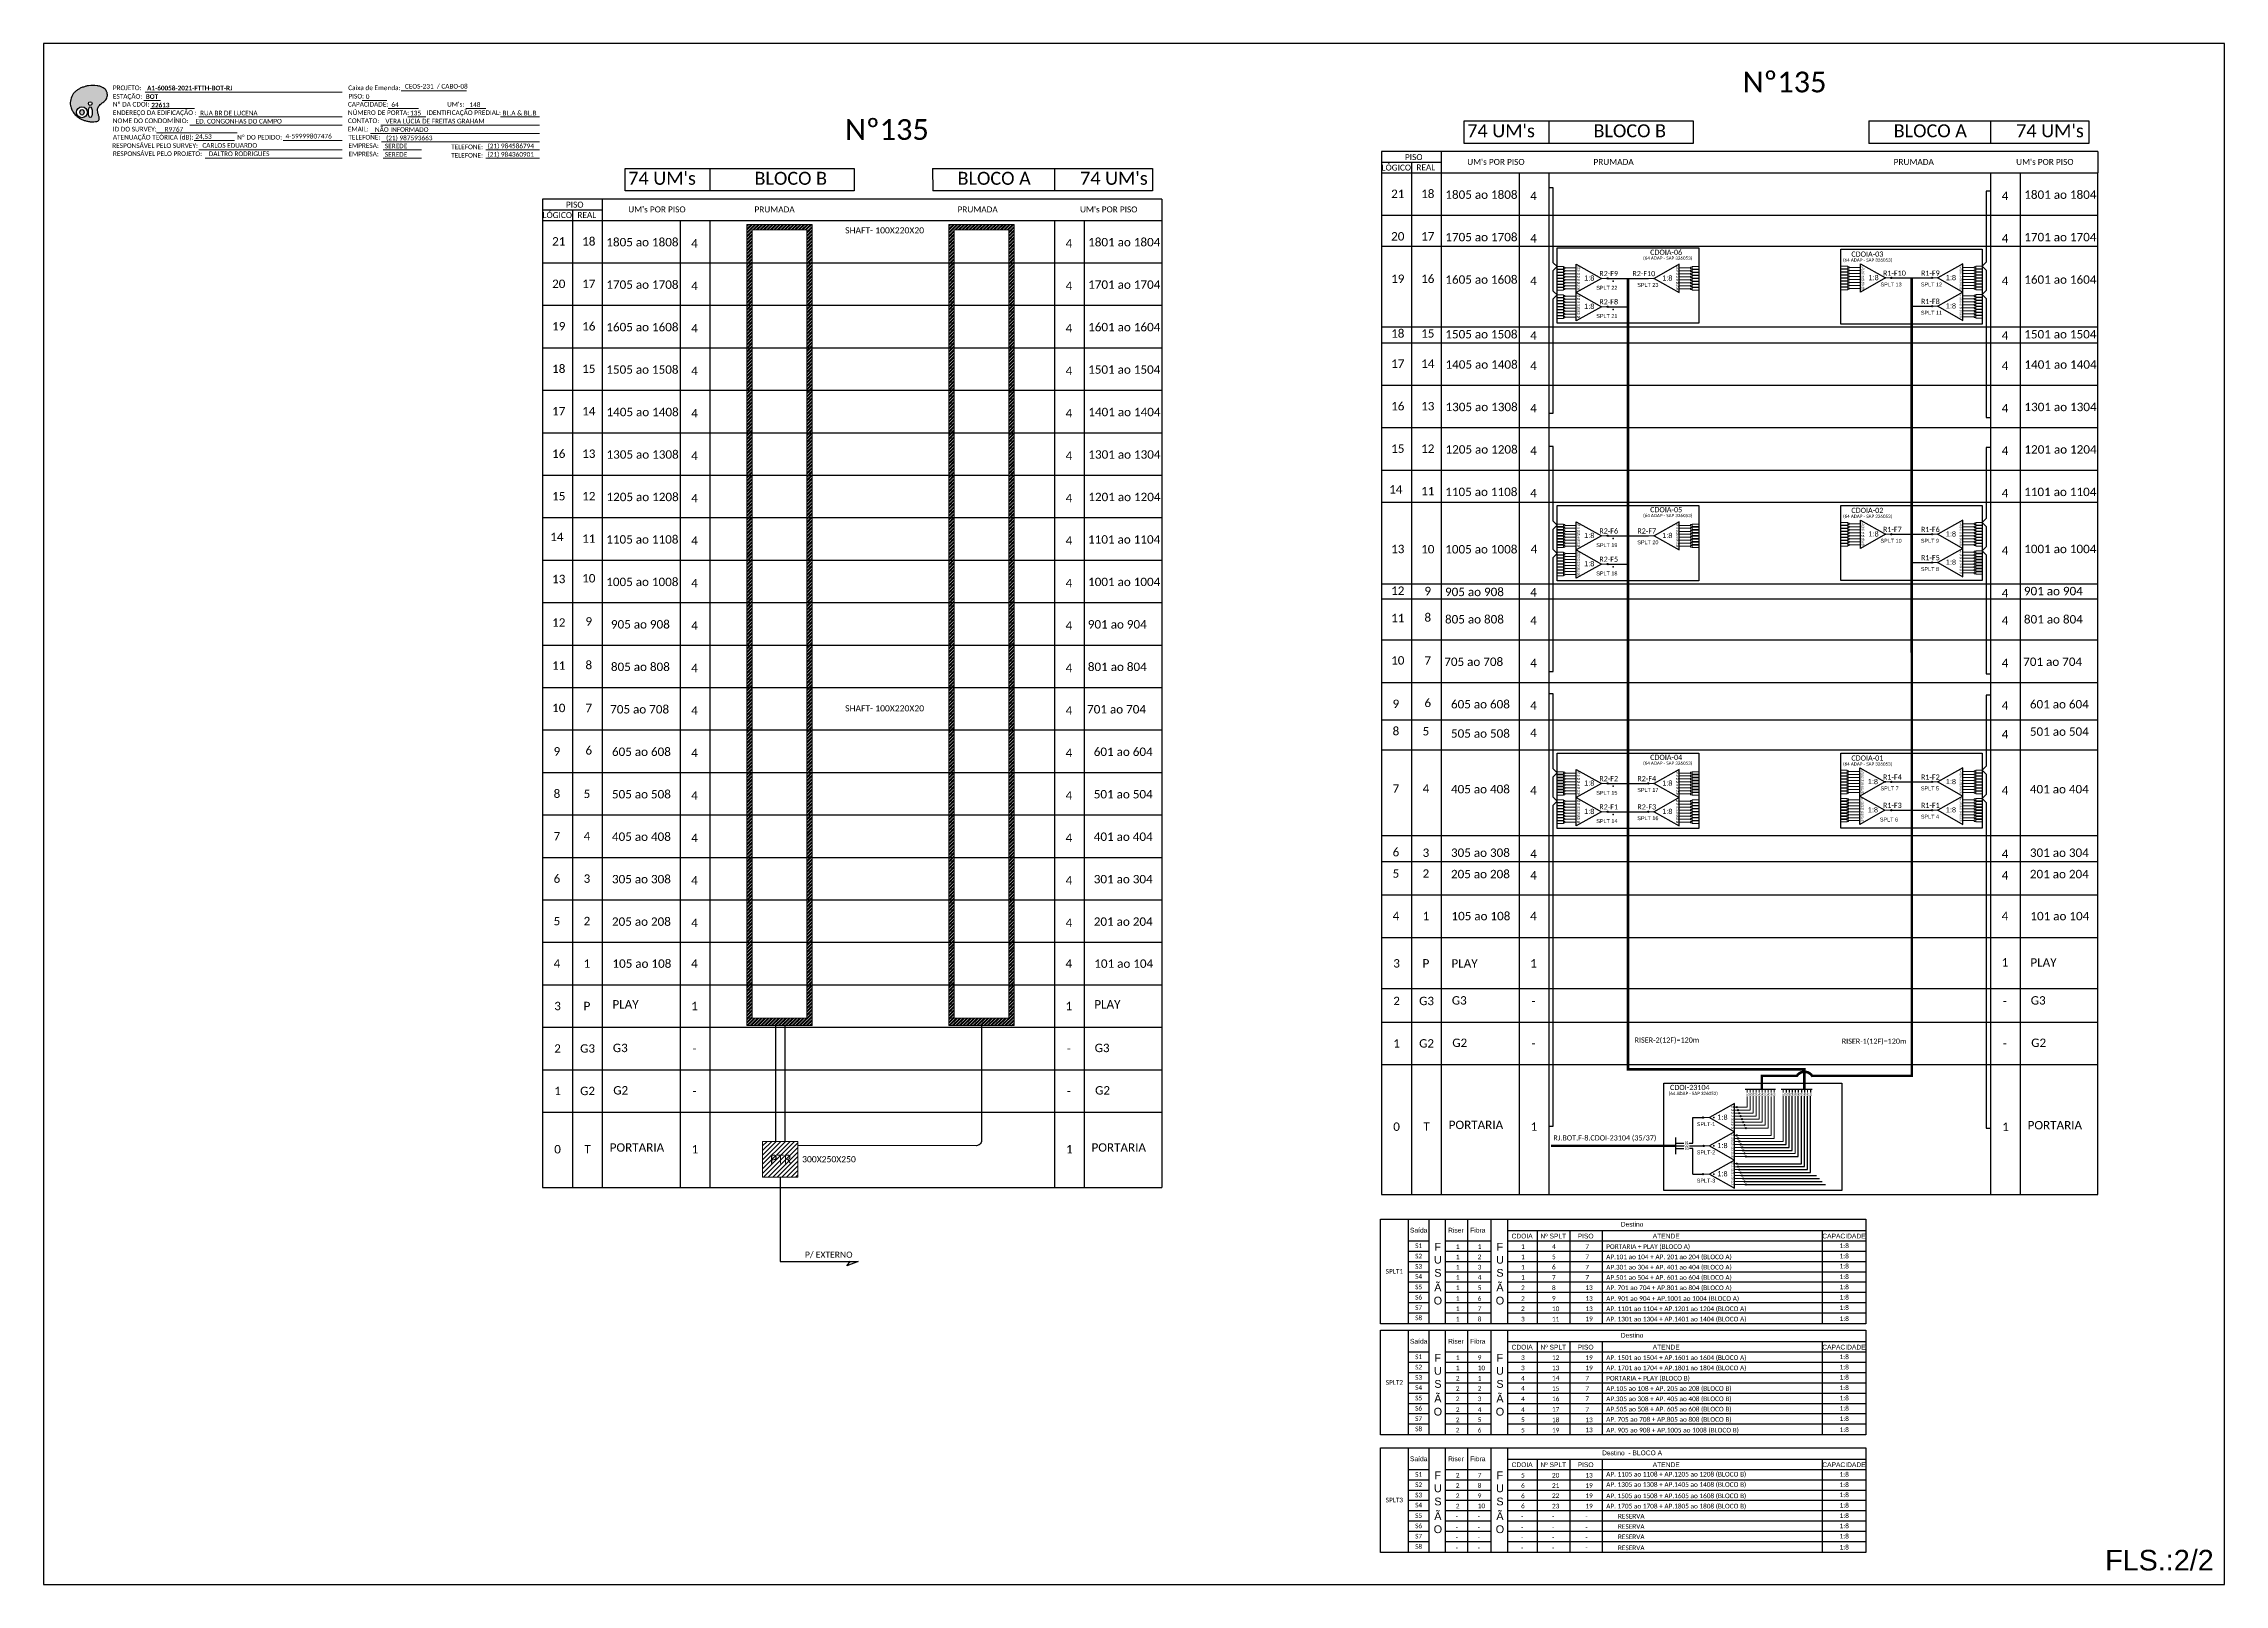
# Model space of a CAD drawing. Header units: metres. Extents: x -1286 to 443, y -500 to 94.
# Drawn here: x -398 to 443, y -500 to 94 of the extents above; entities that cross this region are included whole.
import ezdxf
from ezdxf.enums import TextEntityAlignment as Align

# ---------------------------------------------------------------- set-up
doc = ezdxf.new("R2010")
doc.units = ezdxf.units.M
doc.layers.add('20.4-CEOS', color=1, linetype='Continuous')
doc.styles.add('ARIAL', font='arial.ttf')
doc.styles.add('WMF-Calibri0', font='calibri.ttf')
doc.styles.add('WMF-Calibri1', font='calibrib.ttf')
doc.linetypes.add('RESERVA', pattern='A,0.5,-0.15,["RESERVA",Standard,S=0.18,R=0,X=0,Y=-0.1],-1.3', length=1.95)

# ---------------------------------------------------------------- blocks, each defined once
blk = doc.blocks.new('SPLT_1-8_SC-APC_ESQ')
at = {"color": 3, "lineweight": 0}
for points in [[(2.41, -3.02), (0, -3.02)], [(2.41, -4), (0, -4)], [(2.41, -4.17), (0, -4.17)], [(2.41, -5.16), (0, -5.16)], [(2.41, -5.32), (0, -5.32)], [(2.41, -6.31), (0, -6.31)], [(2.41, -6.48), (0, -6.48)], [(2.41, -7.46), (0, -7.46)], [(2.41, -7.63), (0, -7.63)], [(2.41, -3.02), (2.41, -4)], [(2.41, -4.17), (2.41, -5.16)], [(2.41, -5.32), (2.41, -6.31)], [(2.41, -6.48), (2.41, -7.46)], [(2.41, -7.63), (2.41, -8.62)], [(2.99, -3.51), (7.37, -3.51)], [(7.37, -4.66), (2.99, -4.66)], [(7.37, -5.82), (2.99, -5.82)], [(7.37, -6.97), (2.99, -6.97)], [(7.37, -8.12), (2.99, -8.12)], [(2.41, -8.62), (0, -8.62)], [(2.41, -8.78), (0, -8.78)], [(2.41, -9.77), (0, -9.77)], [(2.41, -9.94), (0, -9.94)], [(2.41, -10.92), (0, -10.92)], [(2.41, -11.09), (0, -11.09)], [(2.41, -12.08), (0, -12.08)], [(2.41, -8.78), (2.41, -9.77)], [(2.41, -9.94), (2.41, -10.92)], [(2.41, -11.09), (2.41, -12.08)], [(7.37, -9.28), (2.99, -9.28)], [(7.37, -10.43), (2.99, -10.43)], [(7.37, -11.58), (2.99, -11.58)]]:
    blk.add_lwpolyline(points, dxfattribs=at)
for points in [[(2.99, -3.22), (2.41, -3.22), (2.41, -3.8), (2.99, -3.8)], [(2.99, -4.38), (2.41, -4.38), (2.41, -4.95), (2.99, -4.95)], [(2.99, -5.53), (2.41, -5.53), (2.41, -6.1), (2.99, -6.1)], [(2.99, -6.68), (2.41, -6.68), (2.41, -7.26), (2.99, -7.26)], [(2.99, -7.84), (2.41, -7.84), (2.41, -8.41), (2.99, -8.41)], [(2.99, -8.99), (2.41, -8.99), (2.41, -9.56), (2.99, -9.56)], [(2.99, -10.14), (2.41, -10.14), (2.41, -10.72), (2.99, -10.72)], [(2.99, -11.3), (2.41, -11.3), (2.41, -11.87), (2.99, -11.87)]]:
    blk.add_lwpolyline(points, close=True, dxfattribs=at)
at = {"color": 1}
blk.add_lwpolyline([(7.37, -2.1), (17.04, -7.55), (7.37, -13), (7.37, -2.1)], dxfattribs=at)
at = {"color": 1, "lineweight": 0}
blk.add_lwpolyline([(17.04, -7.55), (19.26, -7.55)], dxfattribs=at)
at = {"color": 1, "style": 'ARIAL'}
for s, height, p in [('S5', 0.75, (7.55, -8.57)), ('S3', 0.75, (7.55, -6.18)), ('S4', 0.75, (7.55, -7.36)), ('S2', 0.75, (7.56, -4.97)), ('S1', 0.75, (7.7, -3.78)), ('1:8', 2, (10.45, -8.4)), ('S6', 0.75, (7.55, -9.69)), ('S7', 0.75, (7.55, -10.78)), ('S8', 0.75, (7.55, -11.9))]:
    blk.add_text(s, height=height, dxfattribs=at).set_placement(p)
blk = doc.blocks.new('SPLT_1-8_DIV_DIR')
h = blk.add_hatch(color=3)
h.dxf.hatch_style = 1
edge = h.paths.add_edge_path()
edge.add_arc((12.77, 4.04), 0.242, 0, 360)
h = blk.add_hatch(color=3)
h.dxf.hatch_style = 1
edge = h.paths.add_edge_path()
edge.add_arc((13.27, 2.88), 0.242, 0, 360)
h = blk.add_hatch(color=3)
h.dxf.hatch_style = 1
edge = h.paths.add_edge_path()
edge.add_arc((13.77, 1.73), 0.242, 0, 360)
h = blk.add_hatch(color=3)
h.dxf.hatch_style = 1
edge = h.paths.add_edge_path()
edge.add_arc((14.27, 0.58), 0.242, 0, 360)
h = blk.add_hatch(color=3)
h.dxf.hatch_style = 1
edge = h.paths.add_edge_path()
edge.add_arc((14.77, -0.58), 0.242, 0, 360)
h = blk.add_hatch(color=3)
h.dxf.hatch_style = 1
edge = h.paths.add_edge_path()
edge.add_arc((15.27, -1.73), 0.242, 0, 360)
h = blk.add_hatch(color=3)
h.dxf.hatch_style = 1
edge = h.paths.add_edge_path()
edge.add_arc((15.77, -2.88), 0.242, 0, 360)
h = blk.add_hatch(color=3)
h.dxf.hatch_style = 1
edge = h.paths.add_edge_path()
edge.add_arc((16.27, -4.04), 0.242, 0, 360)
at = {"color": 1, "lineweight": 0}
blk.add_lwpolyline([(2.22, 0), (0, 0)], dxfattribs=at)
at = {"color": 1}
blk.add_lwpolyline([(11.89, 5.45), (2.22, 0), (11.89, -5.45), (11.89, 5.45)], dxfattribs=at)
at = {"color": 7, "lineweight": 0}
for points in [[(12.77, 4.04), (11.89, 4.04)], [(11.89, 2.88), (13.27, 2.88)], [(11.89, 1.73), (13.77, 1.73)], [(11.89, 0.58), (14.27, 0.58)], [(11.89, -0.58), (14.77, -0.58)], [(11.89, -1.73), (15.27, -1.73)], [(11.89, -2.88), (15.77, -2.88)], [(11.89, -4.04), (16.27, -4.04)]]:
    blk.add_lwpolyline(points, dxfattribs=at)
at = {"color": 3}
for centre in [(12.77, 4.04), (13.27, 2.88), (13.77, 1.73), (14.27, 0.58), (14.77, -0.58), (15.27, -1.73), (15.77, -2.88), (16.27, -4.04)]:
    blk.add_circle(centre, 0.242, dxfattribs=at)
at = {"color": 1, "style": 'ARIAL'}
for s, height, p in [('1:8', 2, (5.35, -0.85)), ('S1', 0.75, (10.52, 3.77)), ('S2', 0.75, (10.52, 2.58)), ('S3', 0.75, (10.52, 1.37)), ('S4', 0.75, (10.52, 0.19)), ('S5', 0.75, (10.52, -1.02)), ('S6', 0.75, (10.52, -2.14)), ('S7', 0.75, (10.52, -3.24)), ('S8', 0.75, (10.52, -4.36))]:
    blk.add_text(s, height=height, dxfattribs=at).set_placement(p)
blk = doc.blocks.new('SPLITTER_')
blk.add_point((0, 0))
at = {"style": 'ARIAL', "flags": 4}
blk.add_attdef('SPLT', (0, -3.26), '', height=1.5, dxfattribs=at)
blk = doc.blocks.new('OI')
h = blk.add_hatch(color=40)
edge = h.paths.add_edge_path()
edge.add_spline(control_points=[(4.35, -0.67), (3.92, -0.99), (3.26, -1.5), (2.81, -2.59), (2.9, -3.5), (3.06, -4.27), (3.31, -4.85), (3.37, -5.39), (3.4, -5.88), (3.2, -6.4), (2.54, -6.61), (1.65, -6.63), (0.55, -6.67), (-0.56, -6.42), (-1.61, -6.14), (-2.77, -5.61), (-3.92, -4.77), (-4.89, -3.7), (-5.34, -2.65), (-5.6, -1.94), (-5.85, -0.96), (-5.71, 0.47), (-5.1, 2.02), (-4.14, 3.02), (-3.3, 3.61), (-2.37, 4.16), (-1.36, 4.44), (-0.56, 4.7), (0.79, 4.85), (2.24, 4.97), (3.79, 4.57), (4.67, 4.21), (5.44, 3.65), (5.76, 2.99), (6.03, 2.21), (6.01, 1.46), (5.72, 0.64), (5.31, 0.08), (4.88, -0.38), (4.51, -0.55), (4.35, -0.67)], knot_values=[0, 0, 0, 0, 1.60434, 2.417191, 3.427595, 4.282808, 4.776746, 5.304182, 5.888771, 6.258406, 6.858137, 7.79129, 8.986195, 10.124242, 11.187857, 12.242908, 13.953784, 15.414161, 16.515391, 17.349188, 17.675853, 19.552021, 21.515531, 22.568638, 23.63245, 24.621084, 25.782718, 26.745347, 27.142653, 29.870543, 31.004649, 31.921532, 32.709589, 33.801391, 34.042471, 35.192333, 35.971461, 36.628871, 37.254359, 37.836911, 37.836911, 37.836911, 37.836911], degree=3, periodic=0)
h.paths.add_polyline_path([(1.13, -0.87, -1), (-0.04, -0.87, -1)], flags=16)
edge = h.paths.add_edge_path(flags=16)
edge.add_ellipse((0.56, -3.59), major_axis=(-0.02, 1.71), ratio=0.361305, start_angle=0, end_angle=360)
h.paths.add_polyline_path([(-0.36, -3.62, -1), (-3.8, -3.62, -1)], flags=16)
edge = h.paths.add_edge_path(flags=0)
edge.add_ellipse((-2.08, -3.62), major_axis=(0, 0.885), ratio=0.758294, start_angle=0, end_angle=360)
at = {"color": 40}
for centre, radius in [((-2.08, -3.62), 1.72), ((0.54, -0.87), 0.587)]:
    blk.add_circle(centre, radius, dxfattribs=at)
blk.add_ellipse((-2.08, -3.62), major_axis=(0, 0.885), ratio=0.758294, start_param=-3.141592653589792, end_param=3.141592653589792, dxfattribs=at)
blk.add_ellipse((0.56, -3.59), major_axis=(-0.02, 1.71), ratio=0.361305, dxfattribs=at)
at = {"color": 40, "start_tangent": (-0.800898, -0.598801), "end_tangent": (-0.800898, -0.598801)}
blk.add_spline([(4.35, -0.67), (3.2, -1.78), (2.9, -2.54), (2.92, -3.55), (3.12, -4.38), (3.28, -4.85), (3.37, -5.37), (3.35, -5.95), (3.2, -6.29), (2.66, -6.55), (1.73, -6.63), (0.54, -6.62), (-0.58, -6.41), (-1.6, -6.11), (-2.56, -5.67), (-3.95, -4.67), (-4.89, -3.56), (-5.37, -2.56), (-5.64, -1.78), (-5.72, -1.46), (-5.63, 0.42), (-4.84, 2.22), (-4.13, 2.99), (-3.27, 3.62), (-2.4, 4.09), (-1.3, 4.47), (-0.37, 4.72), (0.02, 4.77), (2.75, 4.8), (3.85, 4.53), (4.69, 4.16), (5.31, 3.68), (5.85, 2.73), (5.93, 2.5), (5.94, 1.35), (5.67, 0.62), (5.29, 0.08), (4.84, -0.36), (4.35, -0.67)], degree=3, dxfattribs=at)
blk = doc.blocks.new('SPLT_1-8_SC-APC')
at = {"color": 1, "lineweight": 0}
blk.add_lwpolyline([(-17.04, -7.55), (-19.26, -7.55)], dxfattribs=at)
at = {"color": 1}
blk.add_lwpolyline([(-7.37, -2.1), (-17.04, -7.55), (-7.37, -13), (-7.37, -2.1)], dxfattribs=at)
at = {"color": 3, "lineweight": 0}
for points in [[(-2.99, -3.51), (-7.37, -3.51)], [(-7.37, -4.66), (-2.99, -4.66)], [(-7.37, -5.82), (-2.99, -5.82)], [(-7.37, -6.97), (-2.99, -6.97)], [(-7.37, -8.12), (-2.99, -8.12)], [(-2.41, -3.02), (-2.41, -4)], [(-2.41, -3.02), (0, -3.02)], [(-2.41, -4), (0, -4)], [(-2.41, -4.17), (-2.41, -5.16)], [(-2.41, -4.17), (0, -4.17)], [(-2.41, -5.16), (0, -5.16)], [(-2.41, -5.32), (-2.41, -6.31)], [(-2.41, -5.32), (0, -5.32)], [(-2.41, -6.31), (0, -6.31)], [(-2.41, -6.48), (-2.41, -7.46)], [(-2.41, -6.48), (0, -6.48)], [(-2.41, -7.46), (0, -7.46)], [(-2.41, -7.63), (-2.41, -8.62)], [(-2.41, -7.63), (0, -7.63)], [(-7.37, -9.28), (-2.99, -9.28)], [(-7.37, -10.43), (-2.99, -10.43)], [(-7.37, -11.58), (-2.99, -11.58)], [(-2.41, -8.62), (0, -8.62)], [(-2.41, -8.78), (-2.41, -9.77)], [(-2.41, -8.78), (0, -8.78)], [(-2.41, -9.77), (0, -9.77)], [(-2.41, -9.94), (-2.41, -10.92)], [(-2.41, -9.94), (0, -9.94)], [(-2.41, -10.92), (0, -10.92)], [(-2.41, -11.09), (-2.41, -12.08)], [(-2.41, -11.09), (0, -11.09)], [(-2.41, -12.08), (0, -12.08)]]:
    blk.add_lwpolyline(points, dxfattribs=at)
for points in [[(-2.99, -3.22), (-2.41, -3.22), (-2.41, -3.8), (-2.99, -3.8)], [(-2.99, -4.38), (-2.41, -4.38), (-2.41, -4.95), (-2.99, -4.95)], [(-2.99, -5.53), (-2.41, -5.53), (-2.41, -6.1), (-2.99, -6.1)], [(-2.99, -6.68), (-2.41, -6.68), (-2.41, -7.26), (-2.99, -7.26)], [(-2.99, -7.84), (-2.41, -7.84), (-2.41, -8.41), (-2.99, -8.41)], [(-2.99, -8.99), (-2.41, -8.99), (-2.41, -9.56), (-2.99, -9.56)], [(-2.99, -10.14), (-2.41, -10.14), (-2.41, -10.72), (-2.99, -10.72)], [(-2.99, -11.3), (-2.41, -11.3), (-2.41, -11.87), (-2.99, -11.87)]]:
    blk.add_lwpolyline(points, close=True, dxfattribs=at)
at = {"color": 1, "style": 'ARIAL'}
for s, height, p in [('1:8', 2, (-13.91, -8.4)), ('S1', 0.75, (-8.74, -3.78)), ('S2', 0.75, (-8.74, -4.97)), ('S3', 0.75, (-8.74, -6.18)), ('S4', 0.75, (-8.74, -7.36)), ('S5', 0.75, (-8.74, -8.57)), ('S6', 0.75, (-8.74, -9.69)), ('S7', 0.75, (-8.74, -10.78)), ('S8', 0.75, (-8.74, -11.9))]:
    blk.add_text(s, height=height, dxfattribs=at).set_placement(p)

msp = doc.modelspace()

# ---------------------------------------------------------------- hatches: boundary and pattern name
h = msp.add_hatch()
h.set_pattern_fill('ANSI32', color=3, scale=0.1)
h.set_pattern_definition([(45, (-7751.4532, 2152.0415), (-0.67351921, 0.67351921), []), (45, (-7751.0041, 2152.0415), (-0.67351921, 0.67351921), [])])
h.paths.add_polyline_path([(-101.61, 24.48), (-126.82, 24.48), (-126.82, -284.25), (-101.61, -284.25)])
h.paths.add_polyline_path([(-124.71, 22.37), (-103.72, 22.37), (-103.72, -281.64), (-124.71, -281.64)], flags=16)
h = msp.add_hatch()
h.set_pattern_fill('ANSI32', color=3, scale=0.1)
h.set_pattern_definition([(45, (-7673.5294, 2152.0415), (-0.67351921, 0.67351921), []), (45, (-7673.0804, 2152.0415), (-0.67351921, 0.67351921), [])])
h.paths.add_polyline_path([(-23.69, 24.48), (-48.89, 24.48), (-48.89, -284.39), (-23.69, -284.39)])
h.paths.add_polyline_path([(-46.78, 22.37), (-25.8, 22.37), (-25.8, -281.6), (-46.78, -281.6)], flags=16)
h = msp.add_hatch(color=3)
h.dxf.hatch_style = 1
edge = h.paths.add_edge_path()
edge.add_arc((205.21, 3.68), 0.256, 0, 360)
h = msp.add_hatch(color=3)
h.dxf.hatch_style = 1
edge = h.paths.add_edge_path()
edge.add_arc((314.6, 3.84), 0.256, 0, 360)
h = msp.add_hatch(color=3)
h.dxf.hatch_style = 1
edge = h.paths.add_edge_path()
edge.add_arc((330.31, 3.84), 0.256, 0, 360)
h = msp.add_hatch(color=3)
h.dxf.hatch_style = 1
edge = h.paths.add_edge_path()
edge.add_arc((205.21, -7.22), 0.256, 0, 360)
h = msp.add_hatch(color=3)
h.dxf.hatch_style = 1
edge = h.paths.add_edge_path()
edge.add_arc((330.31, -7.06), 0.256, 0, 360)
h = msp.add_hatch(color=3)
h.dxf.hatch_style = 1
edge = h.paths.add_edge_path()
edge.add_arc((205.21, -95.55), 0.256, 0, 360)
h = msp.add_hatch(color=3)
h.dxf.hatch_style = 1
edge = h.paths.add_edge_path()
edge.add_arc((314.6, -94.96), 0.256, 0, 360)
h = msp.add_hatch(color=3)
h.dxf.hatch_style = 1
edge = h.paths.add_edge_path()
edge.add_arc((330.31, -94.96), 0.256, 0, 360)
h = msp.add_hatch(color=3)
h.dxf.hatch_style = 1
edge = h.paths.add_edge_path()
edge.add_arc((205.21, -106.45), 0.256, 0, 360)
h = msp.add_hatch(color=3)
h.dxf.hatch_style = 1
edge = h.paths.add_edge_path()
edge.add_arc((330.31, -105.86), 0.256, 0, 360)
h = msp.add_hatch(color=3)
h.dxf.hatch_style = 1
edge = h.paths.add_edge_path()
edge.add_arc((205.21, -191.03), 0.256, 0, 360)
h = msp.add_hatch(color=3)
h.dxf.hatch_style = 1
edge = h.paths.add_edge_path()
edge.add_arc((220.89, -191.03), 0.256, 0, 360)
h = msp.add_hatch(color=3)
h.dxf.hatch_style = 1
edge = h.paths.add_edge_path()
edge.add_arc((314.6, -190.44), 0.256, 0, 360)
h = msp.add_hatch(color=3)
h.dxf.hatch_style = 1
edge = h.paths.add_edge_path()
edge.add_arc((330.31, -190.44), 0.256, 0, 360)
h = msp.add_hatch(color=3)
h.dxf.hatch_style = 1
edge = h.paths.add_edge_path()
edge.add_arc((205.21, -201.93), 0.256, 0, 360)
h = msp.add_hatch(color=3)
h.dxf.hatch_style = 1
edge = h.paths.add_edge_path()
edge.add_arc((220.89, -201.93), 0.256, 0, 360)
h = msp.add_hatch(color=3)
h.dxf.hatch_style = 1
edge = h.paths.add_edge_path()
edge.add_arc((314.6, -201.34), 0.256, 0, 360)
h = msp.add_hatch(color=3)
h.dxf.hatch_style = 1
edge = h.paths.add_edge_path()
edge.add_arc((330.31, -201.34), 0.256, 0, 360)
h = msp.add_hatch(color=3)
h.dxf.hatch_style = 1
edge = h.paths.add_edge_path()
edge.add_arc((241.95, -319.86), 0.242, 0, 360)
h = msp.add_hatch()
h.set_pattern_fill('ANSI31', color=1, scale=10, style=0)
h.set_pattern_definition([(45, (-732.3558, -726.7362), (-0.8838835, 0.8838835), [])])
h.paths.add_polyline_path([(-120.74, -342.77), (-107.17, -342.77), (-107.17, -329.01), (-120.74, -329.01)])
h.paths.add_polyline_path([(-118.73, -338.42), (-108.65, -338.42), (-108.65, -333.27), (-118.73, -333.27)], flags=24)
h = msp.add_hatch(color=3)
h.dxf.hatch_style = 1
edge = h.paths.add_edge_path()
edge.add_arc((242.17, -330.76), 0.242, 0, 360)
h = msp.add_hatch(color=3)
h.dxf.hatch_style = 1
edge = h.paths.add_edge_path()
edge.add_arc((241.95, -341.65), 0.242, 0, 360)

# ---------------------------------------------------------------- linework, layer by layer
at = {"color": 6, "linetype": 'Continuous', "ltscale": 4}
for p, q in [((278.67, -334.79), (278.67, -311.62)), ((279.91, -337.62), (279.91, -311.62)), ((281.07, -338.76), (281.07, -311.62)), ((282.23, -339.91), (282.23, -311.62)), ((283.38, -341.06), (283.38, -311.62)), ((258.68, -334.79), (278.67, -334.79)), ((255.18, -337.62), (279.91, -337.62)), ((255.68, -338.76), (281.07, -338.76)), ((256.18, -339.91), (282.23, -339.91)), ((256.68, -341.06), (283.38, -341.06))]:
    msp.add_line(p, q, dxfattribs=at)
at = {"color": 8, "linetype": 'RESERVA', "ltscale": 4}
for p, q in [((257.18, -342.22), (285.65, -342.22)), ((257.68, -343.37), (286.81, -343.37)), ((258.18, -344.52), (287.96, -344.52)), ((258.68, -345.68), (289.12, -345.68))]:
    msp.add_line(p, q, dxfattribs=at)
for p, q in [((117.61, -358.97), (304.69, -358.97)), ((117.61, -399.38), (117.61, -358.97)), ((128.27, -358.97), (128.27, -399.38)), ((136.16, -358.97), (136.16, -399.38)), ((142.63, -399.38), (142.63, -358.97)), ((151.08, -358.97), (151.08, -399.38)), ((160.1, -358.97), (160.1, -399.38)), ((166.58, -358.97), (166.58, -399.38)), ((304.69, -358.97), (304.69, -399.38)), ((128.27, -367.35), (136.16, -367.35)), ((142.63, -367.35), (160.1, -367.35)), ((166.58, -363.38), (304.69, -363.38)), ((166.58, -367.35), (304.69, -367.35)), ((177.98, -363.38), (177.98, -399.38)), ((190.55, -363.38), (190.55, -399.38)), ((203.1, -363.38), (203.1, -399.38)), ((287.9, -363.38), (287.9, -399.38)), ((128.27, -371.31), (136.16, -371.31)), ((128.27, -375.28), (136.16, -375.28)), ((142.63, -371.31), (160.1, -371.31)), ((142.63, -375.28), (160.1, -375.28)), ((166.58, -371.31), (304.69, -371.31)), ((166.58, -375.28), (304.69, -375.28)), ((128.27, -379.25), (136.16, -379.25)), ((128.27, -383.22), (136.16, -383.22)), ((142.63, -379.25), (160.1, -379.25)), ((142.63, -383.22), (160.1, -383.22)), ((166.58, -379.25), (304.69, -379.25)), ((166.58, -383.22), (304.69, -383.22)), ((128.27, -387.19), (136.16, -387.19)), ((128.27, -391.16), (136.16, -391.16)), ((128.27, -395.12), (136.16, -395.12)), ((142.63, -387.19), (160.1, -387.19)), ((142.63, -391.16), (160.1, -391.16)), ((142.63, -395.12), (160.1, -395.12)), ((166.58, -387.19), (304.69, -387.19)), ((166.58, -391.16), (304.69, -391.16)), ((166.58, -395.12), (304.69, -395.12)), ((304.69, -399.38), (117.61, -399.38)), ((117.61, -401.78), (304.69, -401.78)), ((117.61, -442.2), (117.61, -401.78)), ((128.27, -401.78), (128.27, -442.2)), ((136.16, -401.78), (136.16, -442.2)), ((142.63, -442.2), (142.63, -401.78)), ((151.08, -401.78), (151.08, -442.2)), ((160.1, -401.78), (160.1, -442.2)), ((166.58, -401.78), (166.58, -442.2)), ((304.69, -401.78), (304.69, -442.2)), ((128.27, -410.16), (136.16, -410.16)), ((142.63, -410.16), (160.1, -410.16)), ((166.58, -406.2), (304.69, -406.2)), ((166.58, -410.16), (304.69, -410.16)), ((177.98, -406.2), (177.98, -442.2)), ((190.55, -406.2), (190.55, -442.2)), ((203.1, -406.2), (203.1, -442.2)), ((287.9, -406.2), (287.9, -442.2)), ((128.27, -414.13), (136.16, -414.13)), ((128.27, -418.1), (136.16, -418.1)), ((142.63, -414.13), (160.1, -414.13)), ((142.63, -418.1), (160.1, -418.1)), ((166.58, -414.13), (304.69, -414.13)), ((166.58, -418.1), (304.69, -418.1)), ((128.27, -422.07), (136.16, -422.07)), ((128.27, -426.04), (136.16, -426.04)), ((142.63, -422.07), (160.1, -422.07)), ((142.63, -426.04), (160.1, -426.04)), ((166.58, -422.07), (304.69, -422.07)), ((166.58, -426.04), (304.69, -426.04)), ((128.27, -430.01), (136.16, -430.01)), ((128.27, -433.98), (136.16, -433.98)), ((142.63, -430.01), (160.1, -430.01)), ((142.63, -433.98), (160.1, -433.98)), ((166.58, -430.01), (304.69, -430.01)), ((166.58, -433.98), (304.69, -433.98)), ((304.69, -442.2), (117.61, -442.2)), ((128.27, -437.94), (136.16, -437.94)), ((142.63, -437.94), (160.1, -437.94)), ((166.58, -437.94), (304.69, -437.94)), ((117.61, -447.11), (304.69, -447.11)), ((117.61, -487.53), (117.61, -447.11)), ((128.27, -447.11), (128.27, -487.53)), ((136.16, -447.11), (136.16, -487.53)), ((142.63, -487.53), (142.63, -447.11)), ((151.08, -447.11), (151.08, -487.53)), ((160.1, -447.11), (160.1, -487.53)), ((166.58, -447.11), (166.58, -487.53)), ((166.58, -451.52), (304.69, -451.52)), ((177.98, -451.52), (177.98, -487.53)), ((190.55, -451.52), (190.55, -487.53)), ((203.1, -451.52), (203.1, -487.53)), ((287.9, -451.52), (287.9, -487.53)), ((304.69, -447.11), (304.69, -487.53)), ((128.27, -455.49), (136.16, -455.49)), ((128.27, -459.46), (136.16, -459.46)), ((142.63, -455.49), (160.1, -455.49)), ((142.63, -459.46), (160.1, -459.46)), ((166.58, -455.49), (304.69, -455.49)), ((166.58, -459.46), (304.69, -459.46)), ((128.27, -463.43), (136.16, -463.43)), ((128.27, -467.4), (136.16, -467.4)), ((142.63, -463.43), (160.1, -463.43)), ((142.63, -467.4), (160.1, -467.4)), ((166.58, -463.43), (304.69, -463.43)), ((166.58, -467.4), (304.69, -467.4)), ((128.27, -471.36), (136.16, -471.36)), ((128.27, -475.33), (136.16, -475.33)), ((128.27, -479.3), (136.16, -479.3)), ((142.63, -471.36), (160.1, -471.36)), ((142.63, -475.33), (160.1, -475.33)), ((142.63, -479.3), (160.1, -479.3)), ((166.58, -471.36), (304.69, -471.36)), ((166.58, -475.33), (304.69, -475.33)), ((166.58, -479.3), (304.69, -479.3)), ((304.69, -487.53), (117.61, -487.53)), ((128.27, -483.27), (136.16, -483.27)), ((142.63, -483.27), (160.1, -483.27)), ((166.58, -483.27), (304.69, -483.27))]:
    msp.add_line(p, q)
msp.add_lwpolyline([(-397.99, -499.81), (443.01, -499.81), (443.01, 94.19), (-397.99, 94.19)], close=True)
at = {"color": 7, "lineweight": 0}
for points in [[(-260.07, 76.01), (-234.93, 76.01)], [(-359.4, 72.24), (-352.85, 72.24)], [(-358.88, 75.52), (-282.91, 75.52)], [(-356.73, 69.17), (-339.76, 69.17)], [(-275.11, 72.28), (-265.63, 72.28)], [(-265.06, 69.17), (-253.44, 69.17)], [(-235.12, 69.17), (-227.45, 69.17)], [(-354.41, 59.75), (-323.37, 59.75)], [(-341.57, 62.82), (-282.91, 62.82)], [(-338.16, 65.93), (-282.91, 65.93)], [(-271.99, 59.58), (-206.72, 59.58)], [(-267.95, 62.82), (-206.72, 62.82)], [(-257.48, 65.93), (-250.53, 65.93)], [(-221.78, 65.93), (-206.75, 65.93)], [(-339.88, 56.79), (-324.37, 56.79)], [(-338.16, 53.23), (-282.91, 53.23)], [(-305.65, 56.79), (-282.88, 56.79)], [(-267.7, 56.34), (-206.72, 56.34)], [(-267.09, 53.23), (-252.29, 53.23)], [(-227.49, 53.23), (-206.72, 53.23)], [(-335.67, 49.99), (-282.91, 49.99)], [(-267.09, 49.99), (-252.29, 49.99)], [(-227.49, 49.99), (-206.72, 49.99)]]:
    msp.add_lwpolyline(points, dxfattribs=at)
at = {"color": 7}
for points in [[(238.19, 55.73), (149.81, 55.73), (149.81, 64.38), (238.1, 64.38)], [(238.1, 64.38), (238.19, 55.73)], [(305.86, 64.38), (390.69, 64.38), (390.69, 55.73), (305.95, 55.73)], [(305.86, 64.38), (305.95, 55.73)], [(-85.37, 37.41), (-173.75, 37.41), (-173.75, 46.06), (-85.46, 46.06)], [(-85.46, 46.06), (-85.37, 37.41)], [(-55.15, 46.06), (-55.06, 37.41)], [(-55.15, 46.06), (29.69, 46.06), (29.69, 37.41), (-55.06, 37.41)], [(231.45, -331.78), (234.61, -331.78)], [(238.02, -341.65), (238.02, -331.78), (236.69, -331.78)], [(238.02, -341.65), (241.95, -341.65)]]:
    msp.add_lwpolyline(points, dxfattribs=at)
for points in [[(182.56, 55.73), (182.56, 64.38)], [(352.81, 64.38), (352.81, 55.73)], [(117.98, 52.6), (117.98, 44.37)], [(141.12, 44.37), (141.12, 52.6)], [(394.25, 52.6), (394.25, 44.37)], [(-141, 37.41), (-141, 46.06)], [(-8.19, 46.06), (-8.19, 37.41)], [(117.98, 44.37), (394.25, 44.37)], [(117.98, 44.37), (117.98, -349.46), (394.25, -349.46), (394.25, 44.37)], [(117.98, 44.37), (394.25, 44.37)], [(129.55, 48.49), (129.55, 44.37)], [(129.55, 44.37), (129.55, -349.46)], [(141.12, -349.46), (141.12, 44.37)], [(170.99, 44.37), (170.99, -349.46)], [(182.56, -349.46), (182.56, 44.37)], [(352.81, 44.37), (352.81, -349.46)], [(364.38, -349.46), (364.38, 44.37)], [(-205.58, 34.28), (-205.58, 26.05)], [(-182.43, 26.05), (-182.43, 34.28)], [(33.24, 34.28), (33.24, 26.05)], [(-205.58, 26.05), (33.24, 26.05)], [(-205.58, 26.05), (-205.58, -346.82)], [(-205.58, 26.05), (33.24, 26.05)], [(-194, 30.16), (-194, 26.05)], [(-194, 26.05), (-194, -346.82)], [(-182.43, -346.82), (-182.43, 26.05)], [(-152.57, 26.05), (-152.57, -346.82)], [(-141, -346.82), (-141, 26.05)], [(-8.19, 26.05), (-8.19, -346.82)], [(3.38, -346.82), (3.38, 26.05)], [(33.24, 26.05), (33.24, -346.82)], [(117.98, 28), (394.25, 28)], [(-205.58, 9.68), (33.24, 9.68)], [(117.98, 16.17), (394.25, 16.17)], [(-205.58, -6.69), (33.24, -6.69)], [(117.98, -15.01), (394.25, -15.01)], [(-205.58, -23.06), (33.24, -23.06)], [(117.98, -21.11), (394.25, -21.11)], [(-205.58, -39.44), (33.24, -39.44)], [(117.98, -37.49), (394.25, -37.49)], [(-205.58, -55.81), (33.24, -55.81)], [(117.98, -53.86), (394.25, -53.86)], [(-205.58, -72.18), (33.24, -72.18)], [(117.98, -70.23), (394.25, -70.23)], [(117.98, -82.63), (394.25, -82.63)], [(-205.58, -88.55), (33.24, -88.55)], [(-205.58, -104.92), (33.24, -104.92)], [(117.98, -114.12), (394.25, -114.12)], [(-205.58, -121.3), (33.24, -121.3)], [(117.98, -119.9), (394.25, -119.9)], [(-205.58, -137.67), (33.24, -137.67)], [(117.98, -135.72), (394.25, -135.72)], [(-205.58, -154.04), (33.24, -154.04)], [(117.98, -152.09), (394.25, -152.09)], [(117.98, -166.54), (394.25, -166.54)], [(-205.58, -170.41), (33.24, -170.41)], [(117.98, -178.11), (394.25, -178.11)], [(-205.58, -186.78), (33.24, -186.78)], [(-205.58, -203.15), (33.24, -203.15)], [(117.98, -211.07), (394.25, -211.07)], [(-205.58, -219.53), (33.24, -219.53)], [(117.98, -221.09), (394.25, -221.09)], [(117.98, -233.95), (394.25, -233.95)], [(-205.58, -235.9), (33.24, -235.9)], [(-205.58, -252.27), (33.24, -252.27)], [(117.98, -250.45), (394.25, -250.45)], [(-205.58, -268.64), (33.24, -268.64)], [(117.98, -270.02), (394.25, -270.02)], [(-205.58, -285.01), (33.24, -285.01)], [(117.98, -283.06), (394.25, -283.06)], [(-205.58, -301.39), (33.24, -301.39)], [(117.98, -299.44), (394.25, -299.44)], [(-205.58, -317.76), (33.24, -317.76)], [(-205.58, -346.82), (33.24, -346.82)]]:
    msp.add_lwpolyline(points)
at = {"color": 0}
for points in [[(394.25, 52.6), (117.98, 52.6)], [(117.98, 48.49), (141.12, 48.49)], [(117.98, 44.37), (394.25, 44.37)], [(33.24, 34.28), (-205.58, 34.28)], [(-205.58, 30.16), (-182.43, 30.16)], [(-205.58, 26.05), (33.24, 26.05)]]:
    msp.add_lwpolyline(points, dxfattribs=at)
at = {"color": 3}
for points in [[(182.47, -48.25), (184.12, -48.25), (184.13, -4.19), (185.7, -2.69), (184.13, -1.18), (184.13, 6.7), (185.7, 8.21), (184.13, 9.72), (184.13, 38.61), (182.48, 38.61)], [(352.77, 37.33), (351.12, 37.33), (351.11, 9.88), (349.54, 8.37), (351.11, 6.86), (351.11, -1.02), (349.54, -2.53), (351.11, -4.04), (351.11, -49.95), (352.76, -49.95)], [(182.47, -147.92), (184.12, -147.92), (184.13, -103.86), (185.7, -102.35), (184.13, -100.85), (184.13, -92.96), (185.7, -91.46), (184.13, -89.95), (184.13, -61.06), (182.48, -61.06)], [(352.77, -61.47), (351.12, -61.47), (351.11, -88.93), (349.54, -90.43), (351.11, -91.94), (351.11, -99.82), (349.54, -101.33), (351.11, -102.84), (351.11, -148.75), (352.76, -148.75)], [(182.47, -323.21), (184.12, -323.21), (184.13, -199.34), (185.7, -197.83), (184.13, -196.33), (184.13, -188.44), (185.7, -186.94), (184.13, -185.43), (184.13, -156.54), (182.48, -156.54)], [(352.77, -156.95), (351.12, -156.95), (351.11, -184.41), (349.54, -185.91), (351.11, -187.42), (351.11, -195.3), (349.54, -196.81), (351.11, -198.32), (351.11, -323.94), (352.76, -323.94)], [(-115.56, -329.01), (-115.58, -284.31)], [(-112.06, -329.01), (-112.06, -284.31)], [(238.02, -319.86), (241.95, -319.86)], [(231.45, -329.71), (234.61, -329.71)]]:
    msp.add_lwpolyline(points, dxfattribs=at)
at = {"color": 2, "lineweight": 0}
for points in [[(-126.82, 24.48), (-101.61, 24.48), (-101.61, -284.31), (-126.82, -284.31)], [(-124.71, 22.37), (-103.72, 22.37), (-103.72, -281.52), (-124.71, -281.52)], [(-48.89, 24.48), (-23.69, 24.48), (-23.69, -284.39), (-48.89, -284.39)], [(-46.78, 22.37), (-25.8, 22.37), (-25.8, -281.58), (-46.78, -281.58)]]:
    msp.add_lwpolyline(points, close=True, dxfattribs=at)
at = {"color": 1}
for points in [[(185.7, 15.42), (240.3, 15.42), (240.3, -13.62), (185.7, -13.62)], [(295.08, 14.89), (349.57, 14.89), (349.57, -13.93), (295.08, -13.93)], [(185.7, -83.81), (240.3, -83.81), (240.3, -112.86), (185.7, -112.86)], [(295.08, -83.91), (349.57, -83.91), (349.57, -112.73), (295.08, -112.73)], [(185.7, -179.29), (240.3, -179.29), (240.3, -208.34), (185.7, -208.34)], [(295.08, -179.39), (349.57, -179.39), (349.57, -208.21), (295.08, -208.21)], [(226.85, -306.62), (295.5, -306.62), (295.5, -347.93), (226.85, -347.93)]]:
    msp.add_lwpolyline(points, close=True, dxfattribs=at)
at = {"color": 5, "linetype": 'Continuous', "ltscale": 4}
for points in [[(205.21, 3.68), (213.05, 3.68)], [(205.21, -95.55), (213.05, -95.55)], [(205.21, -191.03), (213.05, -191.03)], [(205.21, -201.93), (213.05, -201.93)]]:
    msp.add_lwpolyline(points, dxfattribs=at)
at = {"color": 6, "linetype": 'Continuous', "ltscale": 4}
for points in [[(205.21, 3.68), (220.89, 3.68)], [(205.21, -7.22), (213.05, -7.22)], [(205.21, -95.55), (220.89, -95.55)], [(205.21, -106.45), (213.05, -106.45)], [(205.21, -191.03), (220.89, -191.03)], [(205.21, -201.93), (220.89, -201.93)], [(274.04, -308.91), (274.04, -310.2)], [(275.2, -308.91), (275.2, -310.2)], [(276.35, -308.91), (276.35, -310.2)], [(278.67, -308.91), (278.67, -310.2)], [(279.91, -308.91), (279.91, -310.23)], [(281.07, -308.91), (281.07, -310.2)], [(283.38, -308.91), (283.38, -310.2)], [(256.68, -330.18), (274.04, -330.18), (274.04, -311.62)], [(257.18, -331.33), (275.19, -331.33), (275.19, -311.62)], [(257.68, -332.49), (276.35, -332.49), (276.35, -311.62)]]:
    msp.add_lwpolyline(points, dxfattribs=at)
at = {"color": 6, "const_width": 1}
msp.add_lwpolyline([(213.05, 3.68), (213.05, -301.27), (281.05, -301.27), (281.05, -308.91)], dxfattribs=at)
at = {"color": 5, "const_width": 1}
for points in [[(283.74, -303.76), (322.49, -303.76), (322.44, 3.84)], [(264.62, -308.91), (264.62, -303.76), (278.44, -303.76)]]:
    msp.add_lwpolyline(points, dxfattribs=at)
at = {"color": 5}
for points in [[(314.6, 3.84), (330.28, 3.84)], [(322.44, -7.06), (330.28, -7.06)], [(314.6, -94.96), (330.28, -94.96)], [(322.46, -105.86), (330.28, -105.86)], [(314.6, -190.44), (330.28, -190.44)], [(314.6, -201.34), (330.28, -201.34)], [(258.21, -308.91), (269.91, -308.91)]]:
    msp.add_lwpolyline(points, dxfattribs=at)
at = {"color": 3}
msp.add_lwpolyline([(-36.29, -284.39), (-36.29, -328.69, -0.414489), (-38.29, -330.69), (-107.17, -330.63)], format="xyb", dxfattribs=at)
at = {"color": 5, "const_width": 1}
msp.add_lwpolyline([(277.98, -304.02, -0.59386), (284.21, -304.05, -1.406936)], format="xyb", dxfattribs=at)
at = {"color": 5, "lineweight": 0}
for points in [[(258.95, -308.91), (258.95, -310.23)], [(260.1, -308.91), (260.1, -310.2)], [(261.26, -308.91), (261.26, -310.2)], [(262.42, -308.91), (262.42, -310.2)], [(263.58, -308.91), (263.58, -310.2)], [(264.73, -308.91), (264.73, -310.2)], [(265.89, -308.91), (265.89, -310.2)], [(267.05, -308.91), (267.05, -310.2)], [(268.28, -308.91), (268.28, -310.23)], [(269.44, -308.91), (269.44, -310.2)], [(258.95, -311.66), (258.95, -315.83), (255.18, -315.83)], [(255.18, -326.72), (268.28, -326.72), (268.28, -311.66)], [(255.68, -316.98), (260.1, -316.98), (260.1, -311.62)], [(255.68, -327.88), (269.44, -327.88), (269.44, -311.62)], [(256.18, -318.13), (261.26, -318.13), (261.26, -311.63)], [(256.68, -319.28), (262.42, -319.28), (262.42, -311.62)], [(257.18, -320.44), (263.57, -320.44), (263.57, -311.62)], [(257.68, -321.59), (264.73, -321.59), (264.73, -311.62)], [(258.18, -322.74), (265.89, -322.74), (265.89, -311.62)], [(258.68, -323.9), (267.04, -323.9), (267.04, -311.62)]]:
    msp.add_lwpolyline(points, dxfattribs=at)
at = {"color": 6}
msp.add_lwpolyline([(272.07, -308.91), (284.05, -308.91)], dxfattribs=at)
at = {"color": 6, "linetype": 'Continuous', "lineweight": 0}
for points in [[(272.88, -308.91), (272.88, -310.2)], [(282.23, -308.91), (282.23, -310.2)], [(256.18, -329.03), (272.88, -329.03), (272.88, -311.63)], [(258.18, -333.64), (277.51, -333.64), (277.51, -311.62)]]:
    msp.add_lwpolyline(points, dxfattribs=at)
at = {"color": 6, "linetype": 'Continuous'}
msp.add_lwpolyline([(277.51, -308.91), (277.51, -310.2)], dxfattribs=at)
at = {"color": 1}
for points in [[(231.45, -333.94), (231.45, -327.56)], [(-113.95, -342.77), (-113.95, -375.38), (-83.81, -375.38)], [(-88.23, -376.97), (-86.82, -375.14)], [(-83.81, -375.38), (-88.23, -376.97)]]:
    msp.add_lwpolyline(points, dxfattribs=at)
at = {"color": 2}
for points in [[(236.55, -329.73), (238.02, -329.73), (238.02, -319.86)], [(231.45, -330.75), (234.61, -330.75)], [(236.68, -330.76), (242.17, -330.76)]]:
    msp.add_lwpolyline(points, dxfattribs=at)
at = {"color": 1, "lineweight": 0}
msp.add_lwpolyline([(-120.74, -329.01), (-107.17, -329.01), (-107.17, -342.77), (-120.74, -342.77)], close=True, dxfattribs=at)
at = {"color": 1, "const_width": 1}
msp.add_lwpolyline([(183.35, -330.75), (231.45, -330.75)], dxfattribs=at)
at = {"color": 3}
for centre, radius in [((205.21, 3.68), 0.256), ((314.6, 3.84), 0.256), ((330.31, 3.84), 0.256), ((205.21, -7.22), 0.256), ((330.31, -7.06), 0.256), ((205.21, -95.55), 0.256), ((314.6, -94.96), 0.256), ((330.31, -94.96), 0.256), ((205.21, -106.45), 0.256), ((330.31, -105.86), 0.256), ((205.21, -191.03), 0.256), ((220.89, -191.03), 0.256), ((314.6, -190.44), 0.256), ((330.31, -190.44), 0.256), ((205.21, -201.93), 0.256), ((220.89, -201.93), 0.256), ((314.6, -201.34), 0.256), ((330.31, -201.34), 0.256), ((241.95, -319.86), 0.242), ((242.17, -330.76), 0.242), ((241.95, -341.65), 0.242)]:
    msp.add_circle(centre, radius, dxfattribs=at)
for p in [(207.32, 2.59), (223.13, 3.69), (312.37, 3.85), (332.51, 3.85), (207.32, -8.31), (332.51, -7.05), (207.32, -96.65), (223.13, -95.54), (312.37, -94.95), (332.51, -94.95), (207.32, -107.55), (332.51, -105.85), (207.32, -192.13), (223.13, -191.02), (312.37, -190.43), (332.51, -190.43), (332.51, -201.33), (207.32, -203.03), (223.13, -201.92)]:
    msp.add_point(p)

# ---------------------------------------------------------------- block references
at = {"color": 7, "xscale": 1.213923925163967, "yscale": 1.213923925163967, "zscale": 1.213923925163967, "rotation": 0.1532896023949059}
msp.add_blockref('OI', (-380.68, 72.14), dxfattribs=at)
for name, p in [('SPLT_1-8_SC-APC_ESQ', (185.7, 11.23)), ('SPLT_1-8_SC-APC_ESQ', (295.34, 11.39)), ('SPLT_1-8_SC-APC_ESQ', (185.7, 0.33)), ('SPLT_1-8_SC-APC_ESQ', (185.7, -88.01)), ('SPLT_1-8_SC-APC_ESQ', (295.34, -87.42)), ('SPLT_1-8_SC-APC_ESQ', (185.7, -98.9)), ('SPLT_1-8_SC-APC_ESQ', (295.08, -182.9)), ('SPLT_1-8_SC-APC_ESQ', (185.7, -183.49)), ('SPLT_1-8_SC-APC_ESQ', (185.7, -194.38)), ('SPLT_1-8_SC-APC_ESQ', (295.08, -193.79)), ('SPLT_1-8_DIV_DIR', (242.17, -319.86)), ('SPLT_1-8_DIV_DIR', (242.17, -330.76))]:
    msp.add_blockref(name, p)
at = {"color": 3}
for p in [(240.16, 11.23), (349.54, 11.39), (349.54, 0.49), (240.16, -88.01), (349.54, -87.42), (349.54, -98.31), (349.54, -182.9), (240.16, -183.49), (240.16, -194.38), (349.54, -193.79)]:
    msp.add_blockref('SPLT_1-8_SC-APC', p, dxfattribs=at)
ref = msp.add_blockref('SPLITTER_', (246.08, -319.86), dxfattribs=dict(xscale=-1))
ref.add_attrib('SPLT', 'SPLT-1', (239.55, -323.12), dxfattribs={"height": 1.5, "style": 'ARIAL'})
ref = msp.add_blockref('SPLITTER_', (246.08, -330.76), dxfattribs=dict(xscale=-1))
ref.add_attrib('SPLT', 'SPLT-2', (239.55, -334.02), dxfattribs={"height": 1.5, "style": 'ARIAL'})
at = {"linetype": 'Continuous'}
msp.add_blockref('SPLT_1-8_DIV_DIR', (242.17, -341.65), dxfattribs=at)
ref = msp.add_blockref('SPLITTER_', (246.08, -341.65), dxfattribs=dict(xscale=-1))
ref.add_attrib('SPLT', 'SPLT-3', (239.55, -344.92), dxfattribs={"height": 1.5, "style": 'ARIAL'})

# ---------------------------------------------------------------- texts
at = {"color": 7, "lineweight": 0, "style": 'WMF-Calibri0'}
for s, height, p in [('PROJETO:', 1.793, (-371.28, 76.26)), ('Caixa de Emenda:', 1.7927, (-280.52, 76.26)), ('ESTAÇÃO:', 1.793, (-371.28, 72.98)), ('Nº DA CDOI:', 1.7927, (-371.28, 69.91)), ('ENDEREÇO DA EDIFICAÇÃO :', 1.7927, (-371.28, 66.68)), ('CAPACIDADE:', 1.7927, (-280.63, 69.91)), ('NÚMERO DE PORTA:', 1.7927, (-280.63, 66.68)), ('PISO:', 1.793, (-280.45, 73.03)), ('IDENTIFICAÇÃO PREDIAL:', 1.7927, (-250.26, 66.68)), ("UM's:", 1.793, (-242.39, 69.91)), ('ATENUAÇÃO TEÓRICA (dB):', 1.7927, (-371.28, 57.21)), ('NOME DO CONDOMÍNIO:', 1.7927, (-371.28, 63.56)), ('ID DO SURVEY:', 1.7927, (-371.28, 60.33)), ('Nº DO PEDIDO:', 1.7927, (-323.36, 57.21)), ('CONTATO:', 1.793, (-280.63, 63.56)), ('EMAIL:', 1.793, (-280.63, 60.33)), ('TELEFONE:', 1.793, (-280.45, 57.21)), ('RESPONSÁVEL PELO SURVEY:', 1.7927, (-371.52, 53.98)), ('RESPONSÁVEL PELO PROJETO:', 1.7927, (-371.28, 50.87)), ('EMPRESA:', 1.793, (-280.45, 53.98)), ('EMPRESA:', 1.793, (-280.45, 50.74)), ('TELEFONE:', 1.793, (-240.85, 53.47)), ('TELEFONE:', 1.793, (-240.85, 50.24))]:
    msp.add_text(s, height=height, dxfattribs=at).set_placement(p)
at = {"color": 7}
for s, height, style, p in [('A1-60058-2021-FTTH-BOT-RJ', 1.7927, 'WMF-Calibri1', (-358.08, 76.17)), ('CEOS-231  / CABO-08', 1.7927, 'WMF-Calibri0', (-258.67, 76.85)), ('Nº135', 8, 'WMF-Calibri0', (257.29, 75.4)), ('BOT', 1.793, 'WMF-Calibri1', (-358.6, 72.89)), ('RUA BR DE LUCENA ', 1.7927, 'WMF-Calibri0', (-337.65, 66.52)), ('0', 1.79, 'WMF-Calibri0', (-273.76, 72.88)), ('64', 1.793, 'WMF-Calibri0', (-263.89, 69.79)), ('135', 1.793, 'WMF-Calibri0', (-256.66, 66.53)), ('148', 1.793, 'WMF-Calibri0', (-233.77, 69.77)), ('BL.A & BL.B', 1.7927, 'WMF-Calibri0', (-221.02, 66.53)), ('R9767', 1.793, 'WMF-Calibri0', (-351.32, 60.28)), ('24,53', 1.793, 'WMF-Calibri0', (-339.5, 57.45)), ('ED. CONGONHAS DO CAMPO', 1.7927, 'WMF-Calibri0', (-339.37, 63.39)), ('4-59999807476', 1.7927, 'WMF-Calibri0', (-304.7, 57.62)), ('NÃO INFORMADO', 1.7927, 'WMF-Calibri0', (-270.21, 60.18)), ('VERA LUCIA DE FREITAS GRAHAM  ', 1.7927, 'WMF-Calibri0', (-266.17, 63.42)), ('(21) 987593663', 1.7927, 'WMF-Calibri0', (-265.92, 56.94)), ('Nº135', 8, 'WMF-Calibri0', (-88.89, 57.08)), ('CARLOS EDUARDO', 1.7927, 'WMF-Calibri0', (-336.77, 54.07)), ('DALTRO RODRIGUES', 1.7927, 'WMF-Calibri0', (-334.28, 50.83)), ('SEREDE', 1.793, 'WMF-Calibri0', (-266.39, 53.83)), ('SEREDE', 1.793, 'WMF-Calibri0', (-266.39, 50.59)), ('(21) 984586794', 1.7927, 'WMF-Calibri0', (-226.78, 53.83)), ('(21) 984360901', 1.7927, 'WMF-Calibri0', (-226.78, 50.59)), ('1805 ao 1808', 3.24, 'WMF-Calibri0', (142.58, 34.36)), ('1801 ao 1804', 3.24, 'WMF-Calibri0', (365.84, 34.36)), ('1805 ao 1808', 3.24, 'WMF-Calibri0', (-180.98, 16.04)), ('SHAFT- 100X220X20', 2.3729, 'WMF-Calibri0', (-88.89, 21.02)), ('1801 ao 1804', 3.24, 'WMF-Calibri0', (4.83, 16.04)), ('1705 ao 1708', 3.24, 'WMF-Calibri0', (142.58, 17.99)), ('1701 ao 1704', 3.24, 'WMF-Calibri0', (365.84, 17.99)), ('1705 ao 1708', 3.24, 'WMF-Calibri0', (-180.98, -0.33)), ('1701 ao 1704', 3.24, 'WMF-Calibri0', (4.83, -0.33)), ('1605 ao 1608', 3.24, 'WMF-Calibri0', (142.58, 1.62)), ('SPLT 22', 1.5, 'ARIAL', (200.79, -0.68)), ('SPLT 23', 1.5, 'ARIAL', (216.6, 0.43)), ('SPLT 13', 1.5, 'ARIAL', (310.4, 0.59)), ('SPLT 12', 1.5, 'ARIAL', (325.98, 0.59)), ('1601 ao 1604', 3.24, 'WMF-Calibri0', (365.84, 1.62)), ('1605 ao 1608', 3.24, 'WMF-Calibri0', (-180.98, -16.71)), ('1601 ao 1604', 3.24, 'WMF-Calibri0', (4.83, -16.71)), ('1505 ao 1508', 3.24, 'WMF-Calibri0', (142.58, -19.46)), ('SPLT 21', 1.5, 'ARIAL', (200.79, -11.57)), ('SPLT 11', 1.5, 'ARIAL', (325.98, -10.31)), ('1501 ao 1504', 3.24, 'WMF-Calibri0', (365.84, -19.46)), ('1505 ao 1508', 3.24, 'WMF-Calibri0', (-180.98, -33.08)), ('1501 ao 1504', 3.24, 'WMF-Calibri0', (4.83, -33.08)), ('1405 ao 1408', 3.24, 'WMF-Calibri0', (142.64, -31.13)), ('1401 ao 1404', 3.24, 'WMF-Calibri0', (365.9, -31.13)), ('1405 ao 1408', 3.24, 'WMF-Calibri0', (-180.91, -49.45)), ('1401 ao 1404', 3.24, 'WMF-Calibri0', (4.9, -49.45)), ('1305 ao 1308', 3.24, 'WMF-Calibri0', (142.64, -47.5)), ('1301 ao 1304', 3.24, 'WMF-Calibri0', (365.9, -47.5)), ('1305 ao 1308', 3.24, 'WMF-Calibri0', (-180.91, -65.82)), ('1301 ao 1304', 3.24, 'WMF-Calibri0', (4.9, -65.82)), ('1205 ao 1208', 3.24, 'WMF-Calibri0', (142.64, -63.87)), ('1201 ao 1204', 3.24, 'WMF-Calibri0', (365.9, -63.87)), ('1205 ao 1208', 3.24, 'WMF-Calibri0', (-180.91, -82.19)), ('1201 ao 1204', 3.24, 'WMF-Calibri0', (4.9, -82.19)), ('1105 ao 1108', 3.24, 'WMF-Calibri0', (142.54, -80.24)), ('1101 ao 1104', 3.24, 'WMF-Calibri0', (365.81, -80.24)), ('1105 ao 1108', 3.24, 'WMF-Calibri0', (-181.01, -98.57)), ('1101 ao 1104', 3.24, 'WMF-Calibri0', (4.8, -98.57)), ('1005 ao 1008', 3.24, 'WMF-Calibri0', (142.54, -102.36)), ('SPLT 19', 1.5, 'ARIAL', (200.79, -99.91)), ('SPLT 20', 1.5, 'ARIAL', (216.6, -98.81)), ('SPLT 10', 1.5, 'ARIAL', (310.4, -98.22)), ('SPLT 9', 1.5, 'ARIAL', (325.98, -98.22)), ('1001 ao 1004', 3.24, 'WMF-Calibri0', (365.81, -102.24)), ('SPLT 18', 1.5, 'ARIAL', (200.79, -110.81)), ('SPLT 8', 1.5, 'ARIAL', (325.98, -109.11)), ('1005 ao 1008', 3.24, 'WMF-Calibri0', (-181.01, -114.94)), ('1001 ao 1004', 3.24, 'WMF-Calibri0', (4.8, -114.94)), ('905 ao 908', 3.24, 'WMF-Calibri0', (142.45, -118.81)), ('901 ao 904', 3.24, 'WMF-Calibri0', (365.71, -118.49)), ('805 ao 808', 3.24, 'WMF-Calibri0', (142.45, -129.36)), ('801 ao 804', 3.24, 'WMF-Calibri0', (365.71, -129.36)), ('905 ao 908', 3.24, 'WMF-Calibri0', (-179.21, -131.31)), ('901 ao 904', 3.24, 'WMF-Calibri0', (4.71, -131.31)), ('705 ao 708', 3.24, 'WMF-Calibri0', (142.16, -145.73)), ('701 ao 704', 3.24, 'WMF-Calibri0', (365.42, -145.73)), ('805 ao 808', 3.24, 'WMF-Calibri0', (-179.21, -147.68)), ('801 ao 804', 3.24, 'WMF-Calibri0', (4.71, -147.68)), ('605 ao 608', 3.24, 'WMF-Calibri0', (144.75, -162.1)), ('601 ao 604', 3.24, 'WMF-Calibri0', (368.01, -162.1)), ('705 ao 708', 3.24, 'WMF-Calibri0', (-179.5, -164.05)), ('SHAFT- 100X220X20', 2.3729, 'WMF-Calibri0', (-88.89, -163.26)), ('701 ao 704', 3.24, 'WMF-Calibri0', (4.42, -164.05)), ('505 ao 508', 3.24, 'WMF-Calibri0', (144.75, -173.4)), ('501 ao 504', 3.24, 'WMF-Calibri0', (368.01, -172.65)), ('605 ao 608', 3.24, 'WMF-Calibri0', (-178.81, -180.43)), ('601 ao 604', 3.24, 'WMF-Calibri0', (7, -180.43)), ('505 ao 508', 3.24, 'WMF-Calibri0', (-178.81, -196.8)), ('405 ao 408', 3.24, 'WMF-Calibri0', (144.75, -194.85)), ('SPLT 17', 1.5, 'ARIAL', (216.6, -194.29)), ('SPLT 7', 1.5, 'ARIAL', (310.4, -193.69)), ('SPLT 5', 1.5, 'ARIAL', (325.98, -193.69)), ('401 ao 404', 3.24, 'WMF-Calibri0', (368.01, -194.85)), ('501 ao 504', 3.24, 'WMF-Calibri0', (7, -196.8)), ('SPLT 15', 1.5, 'ARIAL', (200.79, -195.39)), ('405 ao 408', 3.24, 'WMF-Calibri0', (-178.81, -213.17)), ('401 ao 404', 3.24, 'WMF-Calibri0', (7, -213.17)), ('SPLT 14', 1.5, 'ARIAL', (200.79, -206.29)), ('SPLT 16', 1.5, 'ARIAL', (216.6, -205.18)), ('SPLT 6', 1.5, 'ARIAL', (310.17, -205.7)), ('SPLT 4', 1.5, 'ARIAL', (325.98, -204.59)), ('305 ao 308', 3.24, 'WMF-Calibri0', (144.75, -219.34)), ('301 ao 304', 3.24, 'WMF-Calibri0', (368.01, -219.34)), ('305 ao 308', 3.24, 'WMF-Calibri0', (-178.81, -229.54)), ('301 ao 304', 3.24, 'WMF-Calibri0', (7, -229.54)), ('205 ao 208', 3.24, 'WMF-Calibri0', (144.75, -227.59)), ('201 ao 204', 3.24, 'WMF-Calibri0', (368.01, -227.59)), ('205 ao 208', 3.24, 'WMF-Calibri0', (-178.81, -245.91)), ('201 ao 204', 3.24, 'WMF-Calibri0', (7, -245.91)), ('105 ao 108', 3.24, 'WMF-Calibri0', (144.93, -243.78)), ('101 ao 104', 3.24, 'WMF-Calibri0', (368.19, -243.78)), ('105 ao 108', 3.24, 'WMF-Calibri0', (-178.63, -262.1)), ('101 ao 104', 3.24, 'WMF-Calibri0', (7.19, -262.1)), ('PLAY', 3.24, 'WMF-Calibri0', (144.93, -262.03)), ('PLAY', 3.24, 'WMF-Calibri0', (368.19, -261.66)), ('PLAY', 3.24, 'WMF-Calibri0', (-178.63, -277.8)), ('PLAY', 3.24, 'WMF-Calibri0', (7.19, -277.8)), ('G3', 3.24, 'WMF-Calibri0', (145.08, -276.29)), ('G3', 3.24, 'WMF-Calibri0', (368.34, -276.29)), ('G3', 3.24, 'WMF-Calibri0', (-178.47, -294.61)), ('G3', 3.24, 'WMF-Calibri0', (7.34, -294.61)), ('G2', 3.24, 'WMF-Calibri0', (145.26, -292.63)), ('G2', 3.24, 'WMF-Calibri0', (368.52, -292.63)), ('G2', 3.24, 'WMF-Calibri0', (-178.3, -310.96)), ('G2', 3.24, 'WMF-Calibri0', (7.51, -310.96)), ('PORTARIA', 3.24, 'WMF-Calibri0', (143.87, -324.28)), ('PORTARIA', 3.24, 'WMF-Calibri0', (367.13, -324.39)), ('PORTARIA', 3.24, 'WMF-Calibri0', (-179.68, -332.99)), ('PTR', 3.433, 'WMF-Calibri0', (-117.87, -337.55)), ('300X250X250', 2.3729, 'WMF-Calibri0', (-105.47, -337.09)), ('PORTARIA', 3.24, 'WMF-Calibri0', (6.13, -332.99)), ('1', 1.79, 'WMF-Calibri0', (146.63, -370.48)), ('1', 1.79, 'WMF-Calibri0', (155.08, -370.48)), ('1', 1.79, 'WMF-Calibri0', (171.79, -370.48)), ('4', 1.79, 'WMF-Calibri0', (183.71, -370.48)), ('7', 1.79, 'WMF-Calibri0', (196.6, -370.48)), ('PORTARIA + PLAY (BLOCO A)', 1.7927, 'WMF-Calibri0', (204.61, -370.48)), ('P/ EXTERNO', 2.373, 'WMF-Calibri0', (-104.39, -373.89)), ('1', 1.79, 'WMF-Calibri0', (146.63, -374.45)), ('1', 1.79, 'WMF-Calibri0', (146.63, -378.41)), ('2', 1.79, 'WMF-Calibri0', (155.08, -374.45)), ('3', 1.79, 'WMF-Calibri0', (155.08, -378.41)), ('1', 1.79, 'WMF-Calibri0', (171.79, -374.45)), ('1', 1.79, 'WMF-Calibri0', (171.79, -378.41)), ('5', 1.79, 'WMF-Calibri0', (183.71, -374.45)), ('6', 1.79, 'WMF-Calibri0', (183.71, -378.34)), ('7', 1.79, 'WMF-Calibri0', (196.6, -374.45)), ('7', 1.79, 'WMF-Calibri0', (196.6, -378.41)), ('AP.101 ao 104 + AP. 201 ao 204 (BLOCO A)', 1.7927, 'WMF-Calibri0', (204.61, -374.45)), ('AP.301 ao 304 + AP. 401 ao 404 (BLOCO A)', 1.7927, 'WMF-Calibri0', (204.61, -378.41)), ('1', 1.79, 'WMF-Calibri0', (146.63, -382.38)), ('1', 1.79, 'WMF-Calibri0', (146.63, -386.35)), ('4', 1.79, 'WMF-Calibri0', (155.08, -382.3)), ('5', 1.79, 'WMF-Calibri0', (155.08, -386.35)), ('2', 1.79, 'WMF-Calibri0', (171.79, -386.35)), ('1', 1.79, 'WMF-Calibri0', (171.79, -382.3)), ('8', 1.79, 'WMF-Calibri0', (183.71, -386.35)), ('7', 1.79, 'WMF-Calibri0', (183.71, -382.38)), ('7', 1.79, 'WMF-Calibri0', (196.6, -382.38)), ('13', 1.793, 'WMF-Calibri0', (196.6, -386.27)), ('AP.501 ao 504 + AP. 601 ao 604 (BLOCO A)', 1.7927, 'WMF-Calibri0', (204.61, -382.38)), ('AP. 701 ao 704 + AP.801 ao 804 (BLOCO A)', 1.7927, 'WMF-Calibri0', (204.61, -386.35)), ('1', 1.79, 'WMF-Calibri0', (146.63, -390.49)), ('1', 1.79, 'WMF-Calibri0', (146.63, -394.46)), ('6', 1.79, 'WMF-Calibri0', (155.08, -390.49)), ('7', 1.79, 'WMF-Calibri0', (155.08, -394.38)), ('2', 1.79, 'WMF-Calibri0', (171.79, -390.49)), ('2', 1.79, 'WMF-Calibri0', (171.79, -394.38)), ('9', 1.79, 'WMF-Calibri0', (183.71, -390.41)), ('10', 1.793, 'WMF-Calibri0', (183.71, -394.46)), ('13', 1.793, 'WMF-Calibri0', (196.6, -390.49)), ('13', 1.793, 'WMF-Calibri0', (196.6, -394.46)), ('AP. 901 ao 904 + AP.1001 ao 1004 (BLOCO A)', 1.7927, 'WMF-Calibri0', (204.61, -390.49)), ('AP. 1101 ao 1104 + AP.1201 ao 1204 (BLOCO A)', 1.7927, 'WMF-Calibri0', (204.61, -394.46)), ('1', 1.79, 'WMF-Calibri0', (146.63, -398.43)), ('8', 1.79, 'WMF-Calibri0', (155.08, -398.43)), ('3', 1.79, 'WMF-Calibri0', (171.79, -398.43)), ('11', 1.793, 'WMF-Calibri0', (183.71, -398.43)), ('19', 1.793, 'WMF-Calibri0', (196.6, -398.35)), ('AP. 1301 ao 1304 + AP.1401 ao 1404 (BLOCO A)', 1.7927, 'WMF-Calibri0', (204.61, -398.43)), ('1', 1.79, 'WMF-Calibri0', (146.63, -413.3)), ('9', 1.79, 'WMF-Calibri0', (155.08, -413.3)), ('3', 1.79, 'WMF-Calibri0', (171.79, -413.3)), ('12', 1.793, 'WMF-Calibri0', (183.71, -413.3)), ('19', 1.793, 'WMF-Calibri0', (196.6, -413.3)), ('AP. 1501 ao 1504 + AP.1601 ao 1604 (BLOCO A)', 1.7927, 'WMF-Calibri0', (204.61, -413.3)), ('2', 1.79, 'WMF-Calibri0', (146.63, -421.23)), ('1', 1.79, 'WMF-Calibri0', (146.63, -417.26)), ('10', 1.793, 'WMF-Calibri0', (155.08, -417.26)), ('1', 1.79, 'WMF-Calibri0', (155.08, -421.23)), ('4', 1.79, 'WMF-Calibri0', (171.79, -421.23)), ('3', 1.79, 'WMF-Calibri0', (171.79, -417.26)), ('13', 1.793, 'WMF-Calibri0', (183.71, -417.26)), ('14', 1.793, 'WMF-Calibri0', (183.71, -421.16)), ('7', 1.79, 'WMF-Calibri0', (196.6, -421.23)), ('19', 1.793, 'WMF-Calibri0', (196.6, -417.26)), ('AP. 1701 ao 1704 + AP.1801 ao 1804 (BLOCO A)', 1.7927, 'WMF-Calibri0', (204.61, -417.26)), ('PORTARIA + PLAY (BLOCO B)', 1.7927, 'WMF-Calibri0', (204.61, -421.23)), ('2', 1.79, 'WMF-Calibri0', (146.63, -425.2)), ('2', 1.79, 'WMF-Calibri0', (146.63, -429.17)), ('2', 1.79, 'WMF-Calibri0', (155.08, -425.12)), ('3', 1.79, 'WMF-Calibri0', (155.08, -429.17)), ('4', 1.79, 'WMF-Calibri0', (171.79, -425.12)), ('4', 1.79, 'WMF-Calibri0', (171.79, -429.17)), ('15', 1.793, 'WMF-Calibri0', (183.71, -425.2)), ('16', 1.793, 'WMF-Calibri0', (183.71, -429.17)), ('7', 1.79, 'WMF-Calibri0', (196.6, -425.2)), ('7', 1.79, 'WMF-Calibri0', (196.6, -429.09)), ('AP.105 ao 108 + AP. 205 ao 208 (BLOCO B)', 1.7927, 'WMF-Calibri0', (204.61, -425.2)), ('AP.305 ao 308 + AP. 405 ao 408 (BLOCO B)', 1.7927, 'WMF-Calibri0', (204.61, -429.17)), ('2', 1.79, 'WMF-Calibri0', (146.63, -433.31)), ('2', 1.79, 'WMF-Calibri0', (146.63, -437.28)), ('4', 1.79, 'WMF-Calibri0', (155.08, -433.31)), ('5', 1.79, 'WMF-Calibri0', (155.08, -437.2)), ('4', 1.79, 'WMF-Calibri0', (171.79, -433.31)), ('5', 1.79, 'WMF-Calibri0', (171.79, -437.2)), ('17', 1.793, 'WMF-Calibri0', (183.71, -433.23)), ('18', 1.793, 'WMF-Calibri0', (183.71, -437.28)), ('7', 1.79, 'WMF-Calibri0', (196.6, -433.31)), ('13', 1.793, 'WMF-Calibri0', (196.6, -437.28)), ('AP.505 ao 508 + AP. 605 ao 608 (BLOCO B)', 1.7927, 'WMF-Calibri0', (204.61, -433.14)), ('AP. 705 ao 708 + AP.805 ao 808 (BLOCO B)', 1.7927, 'WMF-Calibri0', (204.61, -437.11)), ('2', 1.79, 'WMF-Calibri0', (146.63, -441.25)), ('6', 1.79, 'WMF-Calibri0', (155.08, -441.25)), ('5', 1.79, 'WMF-Calibri0', (171.79, -441.25)), ('19', 1.793, 'WMF-Calibri0', (183.71, -441.25)), ('13', 1.793, 'WMF-Calibri0', (196.6, -441.17)), ('AP. 905 ao 908 + AP.1005 ao 1008 (BLOCO B)', 1.7927, 'WMF-Calibri0', (204.61, -441.25)), ('2', 1.79, 'WMF-Calibri0', (146.63, -458.62)), ('2', 1.79, 'WMF-Calibri0', (146.63, -462.59)), ('8', 1.79, 'WMF-Calibri0', (155.08, -462.59)), ('7', 1.79, 'WMF-Calibri0', (155.08, -458.62)), ('5', 1.79, 'WMF-Calibri0', (171.79, -458.62)), ('6', 1.79, 'WMF-Calibri0', (171.79, -462.59)), ('20', 1.793, 'WMF-Calibri0', (183.71, -458.62)), ('21', 1.793, 'WMF-Calibri0', (183.71, -462.59)), ('13', 1.793, 'WMF-Calibri0', (196.6, -458.62)), ('19', 1.793, 'WMF-Calibri0', (196.6, -462.59)), ('AP. 1105 ao 1108 + AP.1205 ao 1208 (BLOCO B)', 1.7927, 'WMF-Calibri0', (204.61, -458.23)), ('AP. 1305 ao 1308 + AP.1405 ao 1408 (BLOCO B)', 1.7927, 'WMF-Calibri0', (204.61, -462.2)), ('2', 1.79, 'WMF-Calibri0', (146.63, -466.56)), ('2', 1.79, 'WMF-Calibri0', (146.63, -470.53)), ('9', 1.79, 'WMF-Calibri0', (155.08, -466.56)), ('10', 1.793, 'WMF-Calibri0', (155.08, -470.45)), ('6', 1.79, 'WMF-Calibri0', (171.79, -466.56)), ('6', 1.79, 'WMF-Calibri0', (171.79, -470.45)), ('22', 1.793, 'WMF-Calibri0', (183.71, -466.48)), ('23', 1.793, 'WMF-Calibri0', (183.71, -470.53)), ('19', 1.793, 'WMF-Calibri0', (196.6, -466.56)), ('19', 1.793, 'WMF-Calibri0', (196.6, -470.53)), ('AP. 1505 ao 1508 + AP.1605 ao 1608 (BLOCO B)', 1.7927, 'WMF-Calibri0', (204.61, -466.57)), ('AP. 1705 ao 1708 + AP.1805 ao 1808 (BLOCO B)', 1.7927, 'WMF-Calibri0', (204.61, -470.54)), ('-', 1.79, 'WMF-Calibri0', (146.63, -474.5)), ('-', 1.79, 'WMF-Calibri0', (146.63, -478.64)), ('-', 1.79, 'WMF-Calibri0', (155.08, -474.5)), ('-', 1.79, 'WMF-Calibri0', (155.08, -478.64)), ('-', 1.79, 'WMF-Calibri0', (171.79, -474.5)), ('-', 1.79, 'WMF-Calibri0', (171.79, -478.64)), ('-', 1.79, 'WMF-Calibri0', (183.71, -474.5)), ('-', 1.79, 'WMF-Calibri0', (183.71, -478.56)), ('-', 1.79, 'WMF-Calibri0', (196.6, -474.42)), ('-', 1.79, 'WMF-Calibri0', (196.6, -478.64)), ('RESERVA', 1.793, 'WMF-Calibri0', (209.15, -474.42)), ('RESERVA', 1.793, 'WMF-Calibri0', (209.15, -478.39)), ('-', 1.79, 'WMF-Calibri0', (146.63, -482.61)), ('-', 1.79, 'WMF-Calibri0', (146.63, -486.58)), ('-', 1.79, 'WMF-Calibri0', (155.08, -482.53)), ('-', 1.79, 'WMF-Calibri0', (155.08, -486.58)), ('-', 1.79, 'WMF-Calibri0', (171.79, -482.53)), ('-', 1.79, 'WMF-Calibri0', (171.79, -486.58)), ('-', 1.79, 'WMF-Calibri0', (183.71, -482.61)), ('-', 1.79, 'WMF-Calibri0', (183.71, -486.58)), ('-', 1.79, 'WMF-Calibri0', (196.6, -482.61)), ('-', 1.79, 'WMF-Calibri0', (196.6, -486.5)), ('RESERVA', 1.793, 'WMF-Calibri0', (209.15, -482.36)), ('RESERVA', 1.793, 'WMF-Calibri0', (209.15, -486.61))]:
    msp.add_text(s, height=height, dxfattribs=dict(at, style=style)).set_placement(p)
at = {"color": 7, "style": 'WMF-Calibri1'}
msp.add_text('22613', height=1.793, dxfattribs=at).set_placement((-352.95, 69.6), align=Align.CENTER)
at = {"color": 0, "style": 'WMF-Calibri0'}
for s, height, p in [("74 UM's", 5, (151.01, 58.09)), ('BLOCO B', 5, (199.7, 58.09)), ('BLOCO A', 5, (315.46, 58.09)), ("74 UM's", 5, (362.7, 58.09)), ('     PISO', 2.3, (122.94, 49.3)), ("74 UM's", 5, (-172.54, 39.77)), ('BLOCO B', 5, (-123.85, 39.77)), ('BLOCO A', 5, (-45.55, 39.77)), ("74 UM's", 5, (1.7, 39.77)), ('  LÓGICO', 2.3, (116.4, 45.27)), ('    REAL', 2.3, (128.16, 45.32)), ("UM's POR PISO", 2.3, (151.01, 47.44)), ('PRUMADA', 2.3, (199.7, 47.44)), ('PRUMADA', 2.3, (315.46, 47.44)), ("UM's POR PISO", 2.3, (362.7, 47.44)), ('  LÓGICO', 2.3, (-207.16, 26.94)), ('     PISO', 2.3, (-200.61, 30.97)), ('    REAL', 2.3, (-195.4, 27)), ("UM's POR PISO", 2.3, (-172.54, 29.12)), ('PRUMADA', 2.3, (-123.85, 29.12)), ('PRUMADA', 2.3, (-45.55, 29.12)), ("UM's POR PISO", 2.3, (1.7, 29.12))]:
    msp.add_text(s, height=height, dxfattribs=at).set_placement(p)
at = {"color": 7, "style": 'WMF-Calibri0'}
for s, p in [('21', (124.23, 36.29)), ('18', (135.8, 36.29)), ('21', (-199.33, 17.96)), ('18', (-187.75, 17.96)), ('20', (124.23, 19.91)), ('17', (135.8, 19.91)), ('20', (-199.33, 1.59)), ('17', (-187.75, 1.59)), ('19', (124.23, 3.54)), ('16', (135.8, 3.54)), ('19', (-199.33, -14.78)), ('16', (-187.75, -14.78)), ('18', (124.23, -17.54)), ('15', (135.8, -17.54)), ('18', (-199.33, -31.15)), ('15', (-187.75, -31.15)), ('17', (124.23, -29.2)), ('14', (135.8, -29.2)), ('17', (-199.33, -47.52)), ('14', (-187.75, -47.52)), ('16', (124.23, -45.57)), ('13', (135.8, -45.57)), ('16', (-199.33, -63.9)), ('13', (-187.75, -63.9)), ('15', (124.23, -61.95)), ('12', (135.8, -61.95)), ('15', (-199.33, -80.27)), ('12', (-187.75, -80.27)), ('14', (123.47, -77.66)), ('11', (135.8, -78.32)), ('14', (-200.08, -95.99)), ('11', (-187.75, -96.64)), ('13', (124.23, -100.64)), ('10', (135.8, -100.72)), ('13', (-199.33, -112.2)), ('10', (-187.75, -111.92)), ('12', (124.23, -116.72)), ('9', (135.8, -116.86)), ('11', (124.23, -127.25)), ('8', (135.8, -127.03)), ('12', (-199.33, -128.98)), ('9', (-187.75, -128.57)), ('10', (124.23, -143.59)), ('7', (135.8, -143.62)), ('11', (-199.33, -145.57)), ('8', (-187.75, -145.36)), ('6', (135.8, -159.96)), ('10', (-199.33, -161.91)), ('7', (-187.75, -161.95)), ('6', (-187.75, -178.28))]:
    msp.add_text(s, height=3.24, dxfattribs=at).set_placement(p, align=Align.MIDDLE_CENTER)
at = {"color": 1, "style": 'WMF-Calibri0'}
for p in [(228.32, 10.88), (305.42, 10.15), (228.32, -88.36), (305.42, -88.65), (228.32, -183.83), (305.42, -184.13), (238.19, -311.16)]:
    msp.add_text('(64 ADAP - SAP 326053)', height=1.25, dxfattribs=at).set_placement(p, align=Align.CENTER)
for s, p in [('CDOIA-06', (221.57, 12.76)), ('CDOIA-03', (299.16, 12.05)), ('CDOIA-05', (221.57, -86.47)), ('CDOIA-02', (299.16, -86.75)), ('CDOIA-04', (221.57, -181.95)), ('CDOIA-01', (299.16, -182.23)), ('CDOI-23104', (229.23, -309.23)), ('RJ.BOT.F-8.CDOI-23104 (35/37)', (184.24, -328.67))]:
    msp.add_text(s, height=2, dxfattribs=at).set_placement(p)
at = {"color": 6, "style": 'WMF-Calibri0'}
for s, p in [('R2-F9', (201.96, 4.55)), ('R2-F10', (214.71, 4.55)), ('R2-F8', (201.96, -6.35)), ('R2-F6', (201.96, -94.68)), ('R2-F7', (216.63, -94.68)), ('R2-F5', (201.96, -105.58)), ('R2-F2', (201.96, -190.16)), ('R2-F4', (216.63, -190.16)), ('R2-F1', (201.96, -201.06)), ('R2-F3', (216.63, -201.06)), ('RISER-2(12F)=120m', (215.57, -290.96))]:
    msp.add_text(s, height=2, dxfattribs=at).set_placement(p)
at = {"color": 5, "style": 'WMF-Calibri0'}
for s, p in [('R1-F10', (311.35, 4.71)), ('R1-F9', (326.01, 4.71)), ('R1-F8', (326.01, -6.19)), ('R1-F7', (311.35, -94.09)), ('R1-F6', (326.01, -94.09)), ('R1-F5', (326.01, -104.99)), ('R1-F4', (311.35, -189.57)), ('R1-F2', (326.01, -189.57)), ('R1-F3', (311.35, -200.47)), ('R1-F1', (326.01, -200.47)), ('RISER-1(12F)=120m', (295.46, -291.39))]:
    msp.add_text(s, height=2, dxfattribs=at).set_placement(p)
at = {"style": 'ARIAL'}
for s, p in [('01', (259, -310.94)), ('02', (260.16, -310.94)), ('03', (261.32, -310.94)), ('04', (262.47, -310.94)), ('05', (263.63, -310.94)), ('06', (264.79, -310.94)), ('07', (265.94, -310.94)), ('08', (267.1, -310.94)), ('09', (268.34, -310.94)), ('10', (269.49, -310.94)), ('01', (272.94, -310.94)), ('02', (274.09, -310.94)), ('03', (275.25, -310.94)), ('04', (276.41, -310.94)), ('05', (277.56, -310.94)), ('06', (278.72, -310.94)), ('07', (279.97, -310.94)), ('08', (281.12, -310.94)), ('09', (282.28, -310.94)), ('10', (283.44, -310.94))]:
    msp.add_text(s, height=0.75, rotation=90, dxfattribs=at).set_placement(p, align=Align.MIDDLE_CENTER)
for s, height, p in [('02', 1, (235.62, -330.7)), ('01', 1, (235.69, -329.52)), ('03', 1, (235.69, -331.83)), ('Destino', 1.84, (214.59, -360.97)), ('Saída', 1.84, (132.29, -363.26)), ('Riser', 1.84, (146.65, -363.26)), ('Fibra', 1.84, (155.1, -363.26)), ('CDOIA', 1.84, (172.18, -365.52)), ('Nº SPLT', 1.84, (184.21, -365.52)), ('PISO', 1.84, (196.67, -365.52)), ('ATENDE', 1.84, (227.76, -365.52)), ('CAPACIDADE', 1.84, (296.3, -365.52)), ('Destino', 1.84, (214.59, -403.79)), ('Saída', 1.84, (132.29, -406.08)), ('Riser', 1.84, (146.65, -406.08)), ('Fibra', 1.84, (155.1, -406.08)), ('CDOIA', 1.84, (172.18, -408.34)), ('Nº SPLT', 1.84, (184.21, -408.34)), ('PISO', 1.84, (196.67, -408.34)), ('ATENDE', 1.84, (227.76, -408.34)), ('CAPACIDADE', 1.84, (296.3, -408.34)), ('Saída', 1.84, (132.29, -451.4)), ('Riser', 1.84, (146.65, -451.4)), ('Fibra', 1.84, (155.1, -451.4)), ('CDOIA', 1.84, (172.18, -453.67)), ('Nº SPLT', 1.84, (184.21, -453.67)), ('PISO', 1.84, (196.67, -453.67)), ('Destino  - BLOCO A', 1.84, (214.59, -449.11)), ('ATENDE', 1.84, (227.76, -453.67)), ('CAPACIDADE', 1.84, (296.3, -453.67))]:
    msp.add_text(s, height=height, dxfattribs=at).set_placement(p, align=Align.MIDDLE_CENTER)
at = {"linetype": 'Continuous', "style": 'ARIAL'}
for s, p in [('F', (138.34, -371.15)), ('F', (162.28, -371.15)), ('U', (138.19, -376.15)), ('S', (138.32, -381.2)), ('U', (162.13, -376.15)), ('S', (162.26, -381.2)), ('Ã', (138.3, -386.85)), ('Ã', (162.24, -386.85)), ('O', (138.07, -391.9)), ('O', (162.01, -391.9)), ('F', (138.34, -413.97)), ('F', (162.28, -413.97)), ('U', (138.19, -418.97)), ('U', (162.13, -418.97)), ('Ã', (138.3, -429.67)), ('S', (138.32, -424.02)), ('Ã', (162.24, -429.67)), ('S', (162.26, -424.02)), ('O', (138.07, -434.72)), ('O', (162.01, -434.72)), ('U', (138.19, -464.29)), ('F', (138.34, -459.29)), ('U', (162.13, -464.29)), ('F', (162.28, -459.29)), ('S', (138.32, -469.35)), ('S', (162.26, -469.35)), ('O', (138.07, -480.04)), ('Ã', (138.3, -474.99)), ('O', (162.01, -480.04)), ('Ã', (162.24, -474.99))]:
    msp.add_text(s, height=3, dxfattribs=at).set_placement(p)
at = {"color": 7, "style": 'WMF-Calibri0'}
for tag, flags, p in [('4', 4, (176.59, 35.51)), ('4', 4, (358.42, 35.51)), ('4', 4, (-146.97, 17.19)), ('4', 4, (-2.59, 17.19)), ('4', 4, (176.59, 19.14)), ('4', 4, (358.42, 19.14)), ('4', 4, (-146.97, 0.82)), ('4', 4, (-2.59, 0.82)), ('4', 4, (176.59, 2.77)), ('4', 4, (358.42, 2.77)), ('4', 4, (-146.97, -15.55)), ('4', 4, (-2.59, -15.55)), ('4', 4, (176.59, -18.31)), ('4', 4, (358.42, -18.31)), ('4', 4, (-146.97, -31.92)), ('4', 4, (-2.59, -31.92)), ('4', 4, (176.59, -29.97)), ('4', 4, (358.42, -29.97)), ('4', 4, (-146.97, -48.3)), ('4', 4, (-2.59, -48.3)), ('4', 4, (176.59, -46.35)), ('4', 4, (358.42, -46.35)), ('4', 4, (-146.97, -64.67)), ('4', 4, (-2.59, -64.67)), ('4', 4, (176.59, -62.72)), ('4', 4, (358.42, -62.72)), ('4', 4, (-146.97, -81.04)), ('4', 4, (-2.59, -81.04)), ('4', 4, (176.59, -79.09)), ('4', 4, (358.42, -79.09)), ('4', 4, (-146.97, -97.41)), ('4', 4, (-2.59, -97.41)), ('4', 4, (176.76, -100.65)), ('4', 4, (358.42, -101.21)), ('4', 4, (-146.97, -113.78)), ('4', 4, (-2.59, -113.78)), ('4', 4, (176.59, -117.34)), ('4', 4, (358.42, -117.65)), ('4', 4, (-146.97, -130.15)), ('4', 4, (-2.59, -130.15)), ('4', 4, (176.59, -128.2)), ('4', 4, (358.42, -128.2)), ('4', 4, (176.59, -144.58)), ('4', 4, (358.42, -144.58)), ('4', 4, (-146.97, -146.53)), ('4', 4, (-2.59, -146.53)), ('9', 4, (123.52, -160.34)), ('4', 4, (176.59, -160.95)), ('4', 4, (358.42, -160.95)), ('4', 4, (-146.97, -162.9)), ('4', 4, (-2.59, -162.9)), ('8', 4, (123.52, -170.83)), ('5', 4, (135.09, -170.89)), ('4', 4, (176.59, -171.5)), ('4', 4, (358.42, -172.06)), ('9', 4, (-200.03, -178.66)), ('4', 4, (-146.97, -179.27)), ('4', 4, (-2.59, -179.27)), ('8', 4, (-200.03, -194.97)), ('5', 4, (-188.46, -195.04)), ('7', 4, (123.52, -193.02)), ('4', 4, (135.09, -193.02)), ('4', 4, (176.59, -193.69)), ('4', 4, (358.42, -193.69)), ('4', 4, (-146.97, -195.64)), ('4', 4, (-2.59, -195.64)), ('7', 4, (-200.03, -211.34)), ('4', 4, (-188.46, -211.34)), ('4', 4, (-146.97, -212.01)), ('4', 4, (-2.59, -212.01)), ('6', 4, (123.52, -217.51)), ('3', 4, (135.09, -217.74)), ('4', 4, (176.59, -218.19)), ('4', 4, (358.42, -218.19)), ('6', 4, (-200.03, -227.71)), ('3', 4, (-188.46, -227.71)), ('4', 4, (-146.97, -228.39)), ('4', 4, (-2.59, -228.39)), ('5', 4, (123.52, -225.76)), ('2', 4, (135.09, -225.76)), ('4', 4, (176.59, -226.44)), ('4', 4, (358.42, -226.44)), ('5', 4, (-200.03, -244.08)), ('2', 4, (-188.46, -244.08)), ('4', 4, (-146.97, -244.76)), ('4', 4, (-2.59, -244.76)), ('4', 4, (123.52, -242.13)), ('1', 4, (135.09, -242.13)), ('4', 4, (176.56, -242.14)), ('4', 4, (358.38, -242.14)), ('4', 4, (-200.03, -260.46)), ('1', 4, (-188.46, -260.46)), ('4', 4, (-147, -260.47)), ('4', 4, (-2.62, -260.47)), ('3', 4, (123.77, -260.38)), ('P', 4, (135.09, -260.38)), ('1', 4, (176.56, -260.39)), ('1', 4, (358.38, -259.98)), ('3', 4, (-199.79, -276.83)), ('P', 4, (-188.46, -276.83)), ('1', 4, (-147, -276.84)), ('1', 4, (-2.62, -276.84)), ('2', 4, (123.77, -274.88)), ('G3', 4, (135.34, -274.88)), ('-', 4, (176.56, -274.89)), ('-', 4, (358.38, -274.89)), ('2', 4, (-199.79, -293.2)), ('G3', 4, (-188.22, -293.2)), ('-', 4, (-147, -293.21)), ('-', 4, (-2.62, -293.21)), ('1', 4, (123.77, -291.25)), ('G2', 4, (135.34, -291.25)), ('-', 4, (176.56, -291.26)), ('-', 4, (358.38, -291.26)), ('1', 4, (-199.79, -309.57)), ('G2', 4, (-188.22, -309.57)), ('-', 4, (-147, -309.58)), ('-', 4, (-2.62, -309.58)), ('0', 4, (123.77, -323.34)), ('T', 12, (135.34, -323.3)), ('1', 4, (176.77, -323.3)), ('1', 4, (358.59, -323.41)), ('0', 4, (-199.79, -332.04)), ('T', 12, (-188.22, -332.01)), ('1', 4, (-146.79, -332.01)), ('1', 4, (-2.41, -332.01))]:
    msp.add_attdef(tag, text='XX', height=3.24, dxfattribs=dict(at, flags=flags)).set_placement(p, align=Align.MIDDLE_CENTER)
at = {"color": 7, "lineweight": 0, "style": 'WMF-Calibri0', "flags": 8}
for tag, p, s in [('S1', (130.92, -370.16), 'S1'), ('1:8', (294.61, -370.16), '1:8'), ('SPLT1', (119.57, -380.03), 'XX'), ('S2', (130.92, -374.13), 'S2'), ('S3', (130.92, -378.1), 'S3'), ('1:8', (294.61, -374.13), '1:8'), ('1:8', (294.61, -378.02), '1:8'), ('S4', (130.92, -381.99), 'S4'), ('S5', (130.92, -386.04), 'S5'), ('1:8', (294.61, -382.07), '1:8'), ('1:8', (294.61, -386.04), '1:8'), ('S6', (130.92, -390), 'S6'), ('S7', (130.92, -393.97), 'S7'), ('1:8', (294.61, -390), '1:8'), ('1:8', (294.61, -393.97), '1:8'), ('S8', (130.92, -397.94), 'S8'), ('1:8', (294.61, -398.23), '1:8'), ('S1', (130.92, -412.98), 'S1'), ('1:8', (294.61, -412.98), '1:8'), ('S2', (130.92, -416.95), 'S2'), ('S3', (130.92, -420.92), 'S3'), ('1:8', (294.61, -416.95), '1:8'), ('1:8', (294.61, -420.84), '1:8'), ('SPLT2', (119.57, -422.85), 'XX'), ('S4', (130.92, -424.81), 'S4'), ('S5', (130.92, -428.86), 'S5'), ('1:8', (294.61, -424.89), '1:8'), ('1:8', (294.61, -428.86), '1:8'), ('S6', (130.92, -432.82), 'S6'), ('S7', (130.92, -436.79), 'S7'), ('1:8', (294.61, -432.82), '1:8'), ('1:8', (294.61, -436.79), '1:8'), ('S8', (130.92, -440.76), 'S8'), ('1:8', (294.61, -441.05), '1:8'), ('S1', (130.92, -458.31), 'S1'), ('S2', (130.92, -462.28), 'S2'), ('1:8', (294.61, -458.31), '1:8'), ('1:8', (294.61, -462.28), '1:8'), ('SPLT3', (119.57, -468.18), 'XX'), ('S3', (130.92, -466.25), 'S3'), ('S4', (130.92, -470.14), 'S4'), ('1:8', (294.61, -466.17), '1:8'), ('1:8', (294.61, -470.21), '1:8'), ('S5', (130.92, -474.18), 'S5'), ('S6', (130.92, -478.15), 'S6'), ('1:8', (294.61, -474.18), '1:8'), ('1:8', (294.61, -478.15), '1:8'), ('S7', (130.92, -482.12), 'S7'), ('S8', (130.92, -486.09), 'S8'), ('1:8', (294.61, -482.12), '1:8'), ('1:8', (294.61, -486.37), '1:8')]:
    msp.add_attdef(tag, p, s, height=1.793, dxfattribs=at)
at = {"layer": '20.4-CEOS', "color": 7, "style": 'ARIAL'}
msp.add_text('FLS.:2/2', height=7.93, dxfattribs=at).set_placement((417.96, -486.51), align=Align.TOP_CENTER)

doc.saveas('drawing.dxf')
